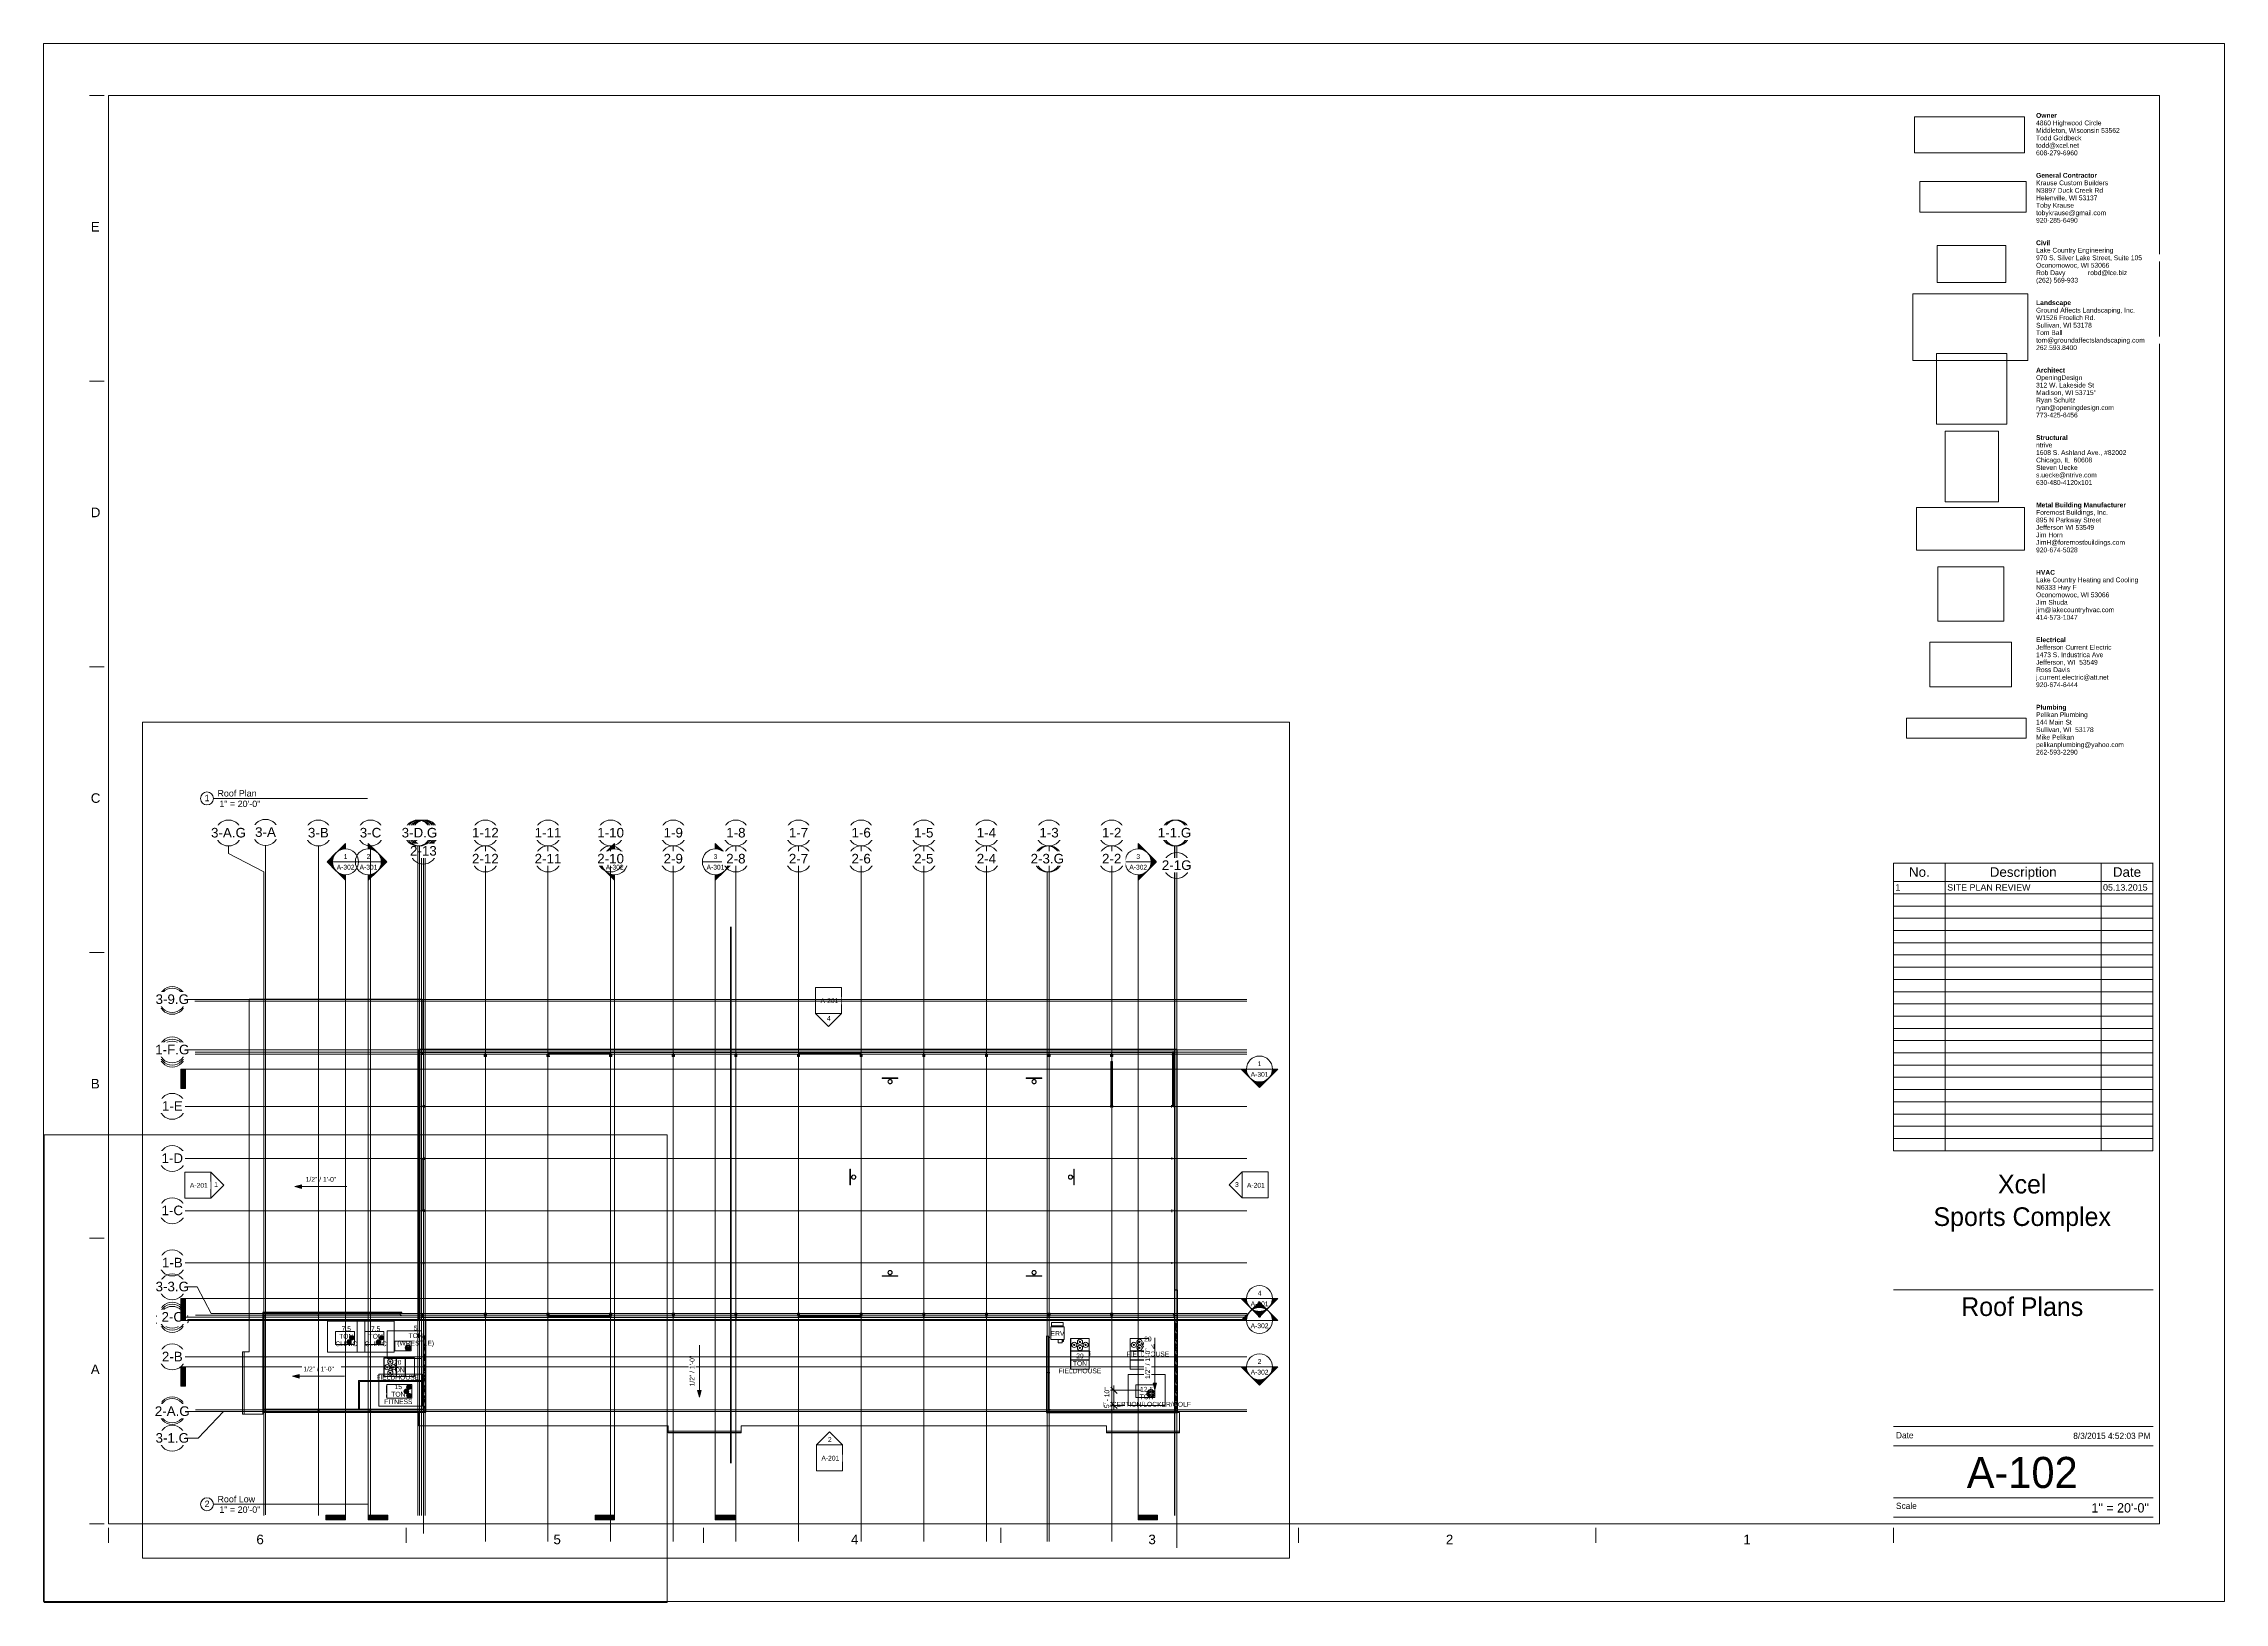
# Paper-space layout 'Layout1' of a CAD drawing. Header units: inches. Extents: x 0 to 42, y 0 to 30.
# The model-space entities are those that its viewports show. They can reach past a viewport. Long polylines and large blocks are cut down to what shows.
import ezdxf

# ---------------------------------------------------------------- set-up
doc = ezdxf.new("R2010")
doc.units = ezdxf.units.IN
doc.header["$MEASUREMENT"] = 0
for name, pattern in [('Dash', [0.25, 0.125, -0.125]), ('Grid Line 1_2_', [0.875, 0.5, -0.125, 0.125, -0.125]), ('Hidden 1_8_', [0.1875, 0.125, -0.0625])]:
    doc.linetypes.add(name, pattern=pattern)
for name, color, linetype, lineweight in [('A-ANNO-DIMS', 211, 'Continuous', 9), ('A-ANNO-DIMS-240', 211, 'Continuous', 9), ('A-ANNO-MATC', 214, 'Dash', 140), ('A-DETL', 90, 'Continuous', 9), ('A-DETL-THIN', 151, 'Continuous', 9), ('A-GLAZ-CWMG', 51, 'Continuous', 9), ('A-ROOF', 132, 'Continuous', 9), ('A-ROOF-OTLN', 132, 'Continuous', 9), ('A-WALL', 113, 'Continuous', 9), ('A-WALL-PATT', 111, 'Continuous', 25), ('G-ANNO-DIMS', 111, 'Continuous', 9), ('G-ANNO-SCHD', 231, 'Continuous', 9), ('G-ANNO-SYMB', 111, 'Continuous', 9), ('G-ANNO-TTLB', 6, 'Continuous', 9), ('G-ANNO-TTLB-MEDM', 33, 'Continuous', 20), ('G-ANNO-TTLB-THIN', 151, 'Continuous', 9), ('I-WALL', 2, 'Continuous', 9), ('L-SITE-WALL', 31, 'Continuous', 9), ('M-EQPM', 50, 'Continuous', 9), ('M-EQPM-IDEN', 50, 'Continuous', 9), ('Q-SPCQ', 91, 'Continuous', 9), ('Q-SPCQ-HDLN', 91, 'Dash', 9), ('S-BEAM', 12, 'Continuous', 9), ('S-COLS', 52, 'Continuous', 9), ('S-GRID', 1, 'Continuous', 9), ('S-GRID-IDEN', 1, 'Continuous', 9)]:
    doc.layers.add(name, color=color, linetype=linetype, lineweight=lineweight)
doc.layers.add('G-ANNO-NPLT', color=191, linetype='Continuous', plot=False)
doc.styles.add('Arial', font='arial.ttf', dxfattribs={"height": 44.258982})
doc.styles.add('Arial_1', font='arial.ttf', dxfattribs={"height": 22.129491})
doc.styles.add('Arial_2', font='arial.ttf', dxfattribs={"height": 0.092206})
doc.styles.add('Arial_3', font='arial.ttf', dxfattribs={"height": 0.184412})
doc.styles.add('Arial_4', font='arial.ttf', dxfattribs={"height": 0.122942})
doc.styles.add('Century Gothic', font='GOTHIC.TTF', dxfattribs={"height": 0.119759})
doc.styles.add('Century Gothic_1', font='GOTHIC.TTF', dxfattribs={"height": 0.179639})
doc.styles.add('Century Gothic_2', font='GOTHIC.TTF', dxfattribs={"height": 0.598797})
doc.styles.add('Century Gothic_3', font='GOTHIC.TTF', dxfattribs={"height": 0.359278})
doc.dimstyles.new('Linear_-_3_32__Arial', dxfattribs={"dimscale": 12, "dimtxt": 22.5, "dimasz": 2.5, "dimexe": 1.875, "dimexo": 1.25, "dimgap": 1.25, "dimtad": 1, "dimdec": 4, "dimrnd": 0.0625, "dimzin": 1, "dimdsep": 46, "dimlunit": 4, "dimtxsty": 'Arial_1', "dimblk1": 'OBLIQUE', "dimblk2": 'OBLIQUE', "dimsah": 1, "dimcen": 0.09, "dimdle": 1.875, "dimazin": 0, "dimtfac": 1, "dimtdec": 4, "dimtix": 1, "dimtmove": 0, "dimatfit": 3, "dimfxl": 1, "dimtvp": 1, "dimtfill": 1, "dimfrac": 2, "dimtolj": 1, "dimtzin": 0, "dimarcsym": 2})
picture_1 = doc.add_image_def('image1.png', size_in_pixel=(1125, 1483))
picture_2 = doc.add_image_def('image2.jpg', size_in_pixel=(477, 79))
picture_3 = doc.add_image_def('image3.png', size_in_pixel=(259, 141))
picture_4 = doc.add_image_def('image4.jpg', size_in_pixel=(150, 124))
picture_5 = doc.add_image_def('image5.jpg', size_in_pixel=(309, 122))
picture_6 = doc.add_image_def('image6.jpg', size_in_pixel=(95, 51))
picture_7 = doc.add_image_def('image7.png', size_in_pixel=(388, 225))
picture_8 = doc.add_image_def('image8.jpg', size_in_pixel=(232, 76))
picture_9 = doc.add_image_def('image9.jpg', size_in_pixel=(900, 259))
picture_10 = doc.add_image_def('image10.jpg', size_in_pixel=(939, 939))
pattern_1 = [(45, (5832.94, 0), (-23.758788, 23.758788), []), (45, (5832.94, 36), (-23.758788, 23.758788), [])]
pattern_2 = [(161.57, (5834.139, 1.2), (-9.60067494, -0.00082924), [0, -68.304, 7.584, 0]), (18.43, (5831.739, 1.2), (-9.60067494, 0.00082924), [0, -68.304, 7.584, 0]), (108.43, (5834.139, 1.2), (4.79826437, -24.00210197), [22.764, -53.124]), (71.57, (5831.739, 1.2), (4.79826437, 24.00210197), [22.764, -53.124])]
pattern_3 = [(0, (5832.94, 0), (0, 30), []), (90, (5832.94, 0), (-30, 2e-15), [])]
pattern_4 = [(225, (31524.33, -22360.053), (23.758788, -23.758788), []), (225, (31524.33, -22396.053), (23.758788, -23.758788), [])]
pattern_5 = [(225, (31234.83, -22360.053), (23.758788, -23.758788), []), (225, (31234.83, -22396.053), (23.758788, -23.758788), [])]
pattern_6 = [(225, (30945.33, -22360.053), (23.758788, -23.758788), []), (225, (30945.33, -22396.053), (23.758788, -23.758788), [])]
pattern_7 = [(225, (30655.83, -22360.053), (23.758788, -23.758788), []), (225, (30655.83, -22396.053), (23.758788, -23.758788), [])]
pattern_8 = [(225, (30366.33, -22360.053), (23.758788, -23.758788), []), (225, (30366.33, -22396.053), (23.758788, -23.758788), [])]
pattern_9 = [(225, (30076.83, -22360.053), (23.758788, -23.758788), []), (225, (30076.83, -22396.053), (23.758788, -23.758788), [])]
pattern_10 = [(225, (29787.33, -22360.053), (23.758788, -23.758788), []), (225, (29787.33, -22396.053), (23.758788, -23.758788), [])]
pattern_11 = [(225, (29497.83, -22360.053), (23.758788, -23.758788), []), (225, (29497.83, -22396.053), (23.758788, -23.758788), [])]
pattern_12 = [(225, (29208.33, -22360.053), (23.758788, -23.758788), []), (225, (29208.33, -22396.053), (23.758788, -23.758788), [])]
pattern_13 = [(225, (28918.83, -22360.053), (23.758788, -23.758788), []), (225, (28918.83, -22396.053), (23.758788, -23.758788), [])]
pattern_14 = [(225, (31813.83, -22360.053), (23.758788, -23.758788), []), (225, (31813.83, -22396.053), (23.758788, -23.758788), [])]

# ---------------------------------------------------------------- blocks, each defined once
blk = doc.blocks.new('XCEL - E1 30 x 42 Horizontal - E1 30x42 Horizontal-11829-Roof Plans')
at = {"layer": 'G-ANNO-TTLB-MEDM'}
for p, q in [((1.159, 29.014), (0.872, 29.014)), ((1.24, 29.014), (1.24, 1.514)), ((40.74, 29.014), (1.24, 29.014)), ((40.74, 29.014), (40.74, 1.514)), ((1.159, 23.514), (0.872, 23.514)), ((1.159, 18.014), (0.872, 18.014)), ((40.615, 14.233), (35.615, 14.233)), ((1.159, 12.514), (0.872, 12.514)), ((1.159, 7.014), (0.872, 7.014)), ((35.615, 6.02), (40.615, 6.02)), ((1.159, 1.514), (0.872, 1.514)), ((1.24, 1.514), (40.74, 1.514)), ((1.24, 1.433), (1.24, 1.146)), ((6.969, 1.433), (6.969, 1.146)), ((12.698, 1.433), (12.698, 1.146)), ((18.427, 1.433), (18.427, 1.146)), ((24.156, 1.433), (24.156, 1.146)), ((29.885, 1.433), (29.885, 1.146)), ((40.615, 1.639), (35.615, 1.639)), ((35.615, 1.433), (35.615, 1.146))]:
    blk.add_line(p, q, dxfattribs=at)
at = {"layer": 'G-ANNO-TTLB-THIN'}
for p, q in [((-0.01, 30.014), (41.99, 30.014)), ((-0.01, 0.014), (-0.01, 30.014)), ((41.99, 0.014), (41.99, 30.014)), ((35.615, 3.389), (40.615, 3.389)), ((35.615, 3.014), (40.615, 3.014)), ((35.615, 2.014), (40.615, 2.014)), ((-0.01, 0.014), (41.99, 0.014))]:
    blk.add_line(p, q, dxfattribs=at)
at = {"layer": 'G-ANNO-TTLB', "char_height": 0.09221, "attachment_point": 1, "line_spacing_factor": 0.938532, "style": 'Arial_2', "bg_fill": 3, "box_fill_scale": 1.25, "bg_fill_color": 0, "bg_fill_transparency": 0}
for s, insert, width in [('\\fArial|b1|i0|c0|p34|;Civil', (38.363, 26.225), 0.28768), ('\\fArial|b1|i0|c0|p34|;Structural', (38.363, 22.475), 0.64856), ('\\fArial|b1|i0|c0|p34|;HVAC', (38.363, 19.879), 0.41876), ('\\fArial|b1|i0|c0|p34|;Electrical', (38.363, 18.581), 0.61622)]:
    blk.add_mtext(s, dxfattribs=dict(at, insert=insert, width=width))
at = {"layer": 'G-ANNO-TTLB'}
image = blk.add_image(picture_8, insert=(36.024, 27.911), size_in_units=(2.118, 0.694), dxfattribs=at)
image.dxf.flags = 7
image = blk.add_image(picture_9, insert=(36.126, 26.77), size_in_units=(2.048, 0.589), dxfattribs=at)
image.dxf.flags = 7
image = blk.add_image(picture_6, insert=(36.46, 25.417), size_in_units=(1.319, 0.708), dxfattribs=at)
image.dxf.flags = 7
image = blk.add_image(picture_7, insert=(35.988, 23.91), size_in_units=(2.218, 1.286), dxfattribs=at)
image.dxf.flags = 7
image = blk.add_image(picture_10, insert=(36.444, 22.689), size_in_units=(1.358, 1.358), dxfattribs=at)
image.dxf.flags = 7
image = blk.add_image(picture_1, insert=(36.612, 21.192), size_in_units=(1.03, 1.357), dxfattribs=at)
image.dxf.flags = 7
image = blk.add_image(picture_5, insert=(36.062, 20.262), size_in_units=(2.078, 0.821), dxfattribs=at)
image.dxf.flags = 7
image = blk.add_image(picture_4, insert=(36.474, 18.891), size_in_units=(1.268, 1.049), dxfattribs=at)
image.dxf.flags = 7
image = blk.add_image(picture_3, insert=(36.315, 17.631), size_in_units=(1.574, 0.857), dxfattribs=at)
image.dxf.flags = 7
image = blk.add_image(picture_2, insert=(35.866, 16.643), size_in_units=(2.303, 0.381), dxfattribs=at)
image.dxf.flags = 7
at = {"layer": 'G-ANNO-TTLB', "attachment_point": 1, "bg_fill": 3, "box_fill_scale": 1.25, "bg_fill_color": 0, "bg_fill_transparency": 0}
for s, insert, char_height, width, line_spacing_factor, style in [('\\fArial|b1|i0|c0|p34|;Owner', (38.363, 28.677), 0.09221, 0.44259, 0.938532, 'Arial_2'), ('\\fArial|b1|i0|c0|p34|;General Contractor', (38.363, 27.523), 0.09221, 1.28521, 0.938532, 'Arial_2'), ('E', (0.898, 26.579), 0.184, 0.20475, 0.938532, 'Arial_3'), ('Lake Country Engineering', (38.363, 26.081), 0.09221, 1.74142, 0.938532, 'Arial_2'), ('\\fArial|b1|i0|c0|p34|;Landscape', (38.363, 25.071), 0.09221, 0.73708, 0.938532, 'Arial_2'), ('\\fArial|b1|i0|c0|p34|;Architect', (38.363, 23.773), 0.09221, 0.59069, 0.938532, 'Arial_2'), ('ntrive', (38.363, 22.331), 0.0922, 0.37109, 0.938532, 'Arial_2'), ('D', (0.898, 21.079), 0.184, 0.2205, 0.938532, 'Arial_3'), ('\\fArial|b1|i0|c0|p34|;Metal Building Manufacturer', (38.363, 21.177), 0.09221, 1.8793, 0.938532, 'Arial_2'), ('Lake Country Heating and Cooling', (38.363, 19.734), 0.09221, 2.30317, 0.938532, 'Arial_2'), ('Jefferson Current Electric', (38.363, 18.436), 0.09221, 1.71418, 0.938532, 'Arial_2'), ('\\fArial|b1|i0|c0|p34|;Plumbing', (38.363, 17.283), 0.09221, 0.62814, 0.938532, 'Arial_2'), ('C', (0.898, 15.579), 0.184, 0.2205, 0.938532, 'Arial_3'), ('B', (0.898, 10.079), 0.184, 0.20475, 0.938532, 'Arial_3'), ('A', (0.898, 4.579), 0.184, 0.20475, 0.938532, 'Arial_3'), ('Date', (35.665, 3.278), 0.1198, 0.4725, 0.984117, 'Century Gothic'), ('Scale', (35.665, 1.919), 0.1198, 0.5265, 0.984117, 'Century Gothic'), ('6', (4.088, 1.304), 0.184, 0.171, 0.938532, 'Arial_3'), ('5', (9.809, 1.304), 0.184, 0.171, 0.938532, 'Arial_3'), ('4', (15.538, 1.304), 0.184, 0.171, 0.938532, 'Arial_3'), ('3', (21.267, 1.304), 0.184, 0.171, 0.938532, 'Arial_3'), ('2', (26.996, 1.304), 0.184, 0.171, 0.938532, 'Arial_3'), ('1', (32.725, 1.304), 0.184, 0.171, 0.938532, 'Arial_3')]:
    blk.add_mtext(s, dxfattribs=dict(at, insert=insert, char_height=char_height, width=width, line_spacing_factor=line_spacing_factor, style=style))
at = {"layer": 'G-ANNO-TTLB', "char_height": 0.09221, "attachment_point": 1, "line_spacing_factor": 0.938532, "style": 'Arial_2', "bg_fill": 3, "box_fill_scale": 1.25, "bg_fill_color": 0, "bg_fill_transparency": 0}
for s, insert, width in [('4860 Highwood Circle', (38.363, 28.533), 1.47416), ('Krause Custom Builders', (38.363, 27.379), 1.63077), ('970 S. Silver Lake Street, Suite 105', (38.363, 25.936), 2.39509), ('Ground Affects Landscaping, Inc.', (38.363, 24.927), 2.24019), ('OpeningDesign', (38.363, 23.629), 1.03838), ('1608 S. Ashland Ave., #82002', (38.363, 22.186), 2.03762), ('Foremost Buildings, Inc.', (38.363, 21.033), 1.62396), ('N6333 Hwy F', (38.363, 19.59), 0.90901), ('1473 S. Industrica Ave', (38.363, 18.292), 1.52183), ('Pelikan Plumbing', (38.363, 17.138), 1.16605)]:
    blk.add_mtext(s, dxfattribs=dict(at, insert=insert, width=width))
for s, insert, width in [('Middleton, Wisconsin 53562', (38.363, 28.388), 1.89633), ('N3897 Duck Creek Rd', (38.363, 27.234), 1.51161), ('Oconomowoc, WI 53066', (38.363, 25.792), 1.65971), ('W1526 Froelich Rd.', (38.363, 24.783), 1.34309), ('312 W. Lakeside St', (38.363, 23.484), 1.31926), ('Chicago, IL  60608', (38.363, 22.042), 1.26649), ('895 N Parkway Street', (38.363, 20.888), 1.46565), ('Oconomowoc, WI 53066', (38.363, 19.446), 1.65971), ('Jefferson, WI  53549', (38.363, 18.148), 1.40778), ('144 Main St', (38.363, 16.994), 0.80347)]:
    blk.add_mtext(s, dxfattribs=dict(at, insert=insert, width=width))
at = {"layer": 'G-ANNO-TTLB', "attachment_point": 1, "line_spacing_factor": 0.938532, "style": 'Arial_2', "bg_fill": 3, "box_fill_scale": 1.25, "bg_fill_color": 0, "bg_fill_transparency": 0}
for s, insert, char_height, width in [('Todd Goldbeck', (38.363, 28.244), 0.09221, 1.02306), ('Helenville, WI 53137', (38.363, 27.09), 0.09221, 1.39416), ('Rob Davy', (38.363, 25.648), 0.0922, 0.66048), ('robd@lce.biz', (39.363, 25.648), 0.09221, 0.88178), ('Sullivan, WI 53178', (38.363, 24.638), 0.09221, 1.26819), ('Madison, WI 53715"', (38.363, 23.34), 0.09221, 1.36181), ('Steven Uecke', (38.363, 21.898), 0.09221, 0.94135), ('Jefferson WI 53549', (38.363, 20.744), 0.09221, 1.32266), ('Jim Shuda', (38.363, 19.302), 0.0922, 0.71325), ('Ross Davis', (38.363, 18.004), 0.0922, 0.76772), ('Sullivan, WI  53178', (38.363, 16.85), 0.09221, 1.31075)]:
    blk.add_mtext(s, dxfattribs=dict(at, insert=insert, char_height=char_height, width=width))
for s, insert, char_height, width in [('todd@xcel.net', (38.363, 28.1), 0.09221, 0.96859), ('Toby Krause', (38.363, 26.946), 0.09221, 0.85284), ('(262) 569-933', (38.363, 25.504), 0.09221, 0.94646), ('Tom Ball', (38.363, 24.494), 0.0922, 0.59579), ('Ryan Schultz', (38.363, 23.196), 0.09221, 0.88518), ('s.uecke@ntrive.com', (38.363, 21.754), 0.09221, 1.37543), ('Jim Horn', (38.363, 20.6), 0.0922, 0.60601), ('jim@lakecountryhvac.com', (38.363, 19.158), 0.09221, 1.76695), ('j.current.electric@att.net', (38.363, 17.859), 0.09221, 1.64609), ('Mike Pelikan', (38.363, 16.706), 0.09221, 0.85624)]:
    blk.add_mtext(s, dxfattribs=dict(at, insert=insert, char_height=char_height, width=width))
at = {"layer": 'G-ANNO-TTLB', "char_height": 0.09221, "attachment_point": 1, "line_spacing_factor": 0.938532, "style": 'Arial_2', "bg_fill": 3, "box_fill_scale": 1.25, "bg_fill_color": 0, "bg_fill_transparency": 0}
for s, insert, width in [('608-279-6960', (38.363, 27.956), 0.93625), ('tobykrause@gmail.com', (38.363, 26.802), 1.57971), ('tom@groundaffectslandscaping.com', (38.363, 24.35), 2.45808), ('ryan@openingdesign.com', (38.363, 23.052), 1.75163), ('630-480-4120x101', (38.363, 21.609), 1.26308), ('JimH@foremostbuildings.com', (38.363, 20.456), 2.01378), ('414-573-1047', (38.363, 19.013), 0.93625), ('920-674-6444', (38.363, 17.715), 0.93625), ('pelikanplumbing@yahoo.com', (38.363, 16.561), 1.97804)]:
    blk.add_mtext(s, dxfattribs=dict(at, insert=insert, width=width))
for s, insert, width in [('920-285-6490', (38.363, 26.658), 0.93625), ('262.593.8400', (38.363, 24.206), 0.91923), ('773-425-6456', (38.363, 22.908), 0.93625), ('920-674-5028', (38.363, 20.311), 0.93625), ('262-593-2290', (38.363, 16.417), 0.93625)]:
    blk.add_mtext(s, dxfattribs=dict(at, insert=insert, width=width))
blk = doc.blocks.new('Viewport - View Title-1830-Roof Plans')
at = {"layer": 'G-ANNO-TTLB'}
for start, end in [(0, 180), (180, 360)]:
    blk.add_arc((-0.125, 0), 0.125, start, end, dxfattribs=at)
blk = doc.blocks.new('Basketball_Backstop-Performance_Sports_Systems-3103-Ceiling_Hung - 27_-0_ to 27_-11 7_8_-652462-Roof Low')
at = {"layer": 'Q-SPCQ-HDLN'}
for p, q in [((-36, 0), (-36, 2.25)), ((-36, 2.25), (36, 2.25)), ((36, 2.25), (36, 0)), ((36, 0), (-36, 0)), ((-3.5, 0), (-3.5, -6.159)), ((3.5, 0), (3.5, -6.159))]:
    blk.add_line(p, q, dxfattribs=at)
for radius in [9.625, 9]:
    blk.add_circle((0, -15.125), radius, dxfattribs=at)
blk = doc.blocks.new('AHU-Rooftop-Carrier 48TC 15-28 ton - TC025-1347267-Roof Low')
at = {"layer": 'M-EQPM'}
for p, q in [((-67.5, 43.187), (-70.75, 43.187)), ((-70.75, 43.187), (-70.75, -43.188)), ((-44.125, 43.344), (-67.5, 43.344)), ((-67.5, 43.344), (-67.5, 42.719)), ((-44.125, 42.719), (-44.125, 43.344)), ((-20, 43.187), (-44.125, 43.187)), ((9.75, 43.344), (-20, 43.344)), ((-20, 43.344), (-20, 42.719)), ((9.75, 42.719), (9.75, 43.344)), ((70.75, 43.187), (9.75, 43.187)), ((70.75, -43.188), (70.75, 43.187)), ((70.031, 42.719), (-70.031, 42.719)), ((-67.5, 42.719), (-44.125, 42.719)), ((-29.078, 42.719), (-29.078, -42.719)), ((-28.078, 42.719), (-28.078, -42.719)), ((-20, 42.719), (9.75, 42.719)), ((12.594, 42.719), (12.594, -42.719)), ((14.094, 42.719), (14.094, -42.719)), ((-70.281, 42.469), (-70.281, -42.469)), ((70.281, -42.469), (70.281, 42.469)), ((-70.031, -42.719), (70.031, -42.719)), ((2.508, -42.719), (-7.492, -42.719)), ((-7.492, -42.719), (-7.492, -46.344)), ((2.508, -46.344), (2.508, -42.719)), ((11.594, -42.719), (8.094, -42.719)), ((8.094, -42.719), (8.094, -46.344)), ((11.594, -46.344), (11.594, -42.719)), ((-70.75, -43.188), (-7.492, -43.188)), ((2.508, -43.188), (8.094, -43.188)), ((11.594, -43.188), (70.75, -43.188)), ((-7.492, -46.344), (2.508, -46.344)), ((8.094, -46.344), (11.594, -46.344))]:
    blk.add_line(p, q, dxfattribs=at)
for centre, radius in [((41.281, 26.188), 12), ((41.281, 26.188), 3), ((27.594, 0), 12), ((54.969, 0), 12), ((27.594, 0), 3), ((54.969, 0), 3), ((41.281, -26.187), 12), ((41.281, -26.187), 3)]:
    blk.add_circle(centre, radius, dxfattribs=at)
for centre, start, end in [((-70.031, 42.469), 90, 180), ((70.031, 42.469), 0, 90), ((-70.031, -42.469), 180, 270), ((70.031, -42.469), 270, 0)]:
    blk.add_arc(centre, 0.25, start, end, dxfattribs=at)
blk = doc.blocks.new('Basketball_Backstop-Performance_Sports_Systems-3103-Ceiling_Hung - 27_-0_ to 27_-11 7_8_-706978-Roof Low')
at = {"layer": 'Q-SPCQ-HDLN'}
for p, q in [((-3.5, 0), (-3.5, 6.159)), ((3.5, 0), (3.5, 6.159)), ((36, 0), (-36, 0)), ((-36, 0), (-36, -2.25)), ((36, -2.25), (36, 0)), ((-36, -2.25), (36, -2.25))]:
    blk.add_line(p, q, dxfattribs=at)
for radius in [9.625, 9]:
    blk.add_circle((0, 15.125), radius, dxfattribs=at)
blk = doc.blocks.new('Rectangular Mullion - Profile_Polycarbonate_Upper and left-1189832-Roof Low')
at = {"layer": 'A-GLAZ-CWMG', "lineweight": 13}
for p, q in [((-3.622, 1.141125), (0, 1.141125)), ((-3.622, 0.787125), (-3.622, 1.141125)), ((0, 1.141125), (0, -0.984875)), ((-3.372, 0.787125), (-3.622, 0.787125)), ((-0.0625, 1.078625), (-3.5595, 1.078625)), ((-3.5595, 1.078625), (-3.5595, 0.849625)), ((-3.5595, 0.849625), (-3.372, 0.849625)), ((-3.372, 0.849625), (-3.372, 0.787125)), ((-0.0625, -0.922375), (-0.0625, 1.078625)), ((-2.834, -0.984875), (-2.834, -0.859875)), ((-2.834, -0.859875), (-2.7715, -0.859875)), ((0, -0.984875), (-2.834, -0.984875)), ((-2.7715, -0.859875), (-2.7715, -0.922375)), ((-2.7715, -0.922375), (-0.0625, -0.922375))]:
    blk.add_line(p, q, dxfattribs=at)
blk = doc.blocks.new('Girt_C - 8_D-1253560-Roof Low')
at = {"layer": 'S-BEAM'}
for p, q in [((22691.6, -22340.365), (22691.6, -22347.99)), ((22691.601, -22340.287), (22691.743, -22340.287)), ((22691.604, -22347.99), (22691.604, -22340.365)), ((22691.607, -22340.287), (22691.743, -22340.287)), ((22691.743, -22340.287), (22691.762, -22340.824)), ((22691.766, -22340.753), (22691.746, -22340.178)), ((22691.762, -22340.824), (22691.6, -22340.824)), ((22691.762, -22347.533), (22691.6, -22347.533)), ((22691.762, -22347.533), (22691.743, -22348.068)), ((22691.746, -22348.178), (22691.766, -22347.603)), ((22314.491, -22348.178), (22554.54, -22348.178)), ((22555.741, -22348.178), (22691.608, -22348.178)), ((22691.743, -22348.068), (22691.601, -22348.068)), ((22691.743, -22348.068), (22691.608, -22348.068)), ((22691.608, -22348.178), (22691.746, -22348.178))]:
    blk.add_line(p, q, dxfattribs=at)
for centre, major_axis, start_param, end_param in [((22691.608, -22340.365), (0, 0.188), 0, 1.570796), ((22691.608, -22340.365), (0, 0.0782), 0.053099, 1.570796), ((22691.608, -22347.99), (0, 0.188), 1.570796, 3.141593), ((22691.608, -22347.99), (0, 0.0782), 1.570796, 3.104544)]:
    blk.add_ellipse(centre, major_axis=major_axis, ratio=0.041631, start_param=start_param, end_param=end_param, dxfattribs=at)
blk = doc.blocks.new('Carrier_48TC_Standard_Efficiency_Gas_Heat_Electric_Cooling_Packaged_Rooftop_Unit_3_to_15_nominal_tons - 15 ton 48TC__16-873539-Roof Low')
at = {"layer": 'M-EQPM'}
for p, q in [((-105.937, -79.688), (-105.937, 67.687)), ((-105.937, 67.687), (93.938, 67.687)), ((93.938, 67.687), (93.938, -79.688)), ((57.937, 31.687), (-57.937, 31.687)), ((-57.937, 31.687), (-57.937, -31.688)), ((57.937, -31.688), (57.937, 31.687)), ((58.062, 27.312), (57.937, 27.312)), ((58.062, 27.312), (58.062, 15.437)), ((57.937, 15.437), (58.062, 15.437)), ((58.062, 10.336), (57.937, 10.336)), ((58.062, 9.289), (58.062, 10.336)), ((58.062, 10.336), (58.062, 9.289)), ((57.937, 9.289), (58.062, 9.289)), ((58.062, 6.687), (57.937, 6.687)), ((58.062, 6.687), (58.062, -25.063)), ((57.937, -25.063), (58.062, -25.063)), ((-57.937, -31.688), (57.937, -31.688)), ((93.938, -79.688), (-105.937, -79.688))]:
    blk.add_line(p, q, dxfattribs=at)
for centre, radius in [((-44.937, 19.687), 11), ((-44.937, 19.687), 8.25), ((-44.937, 19.687), 5.5), ((-44.937, 19.687), 2.75), ((-32.937, 0), 11), ((-32.937, 0), 8.25), ((-32.937, 0), 5.5), ((-32.937, 0), 2.75), ((-44.937, -19.688), 11), ((-44.937, -19.688), 8.25), ((-44.937, -19.688), 5.5), ((-44.937, -19.688), 2.75)]:
    blk.add_circle(centre, radius, dxfattribs=at)
blk = doc.blocks.new('Carrier_48TC_Standard_Efficiency_Gas_Heat_Electric_Cooling_Packaged_Rooftop_Unit_3_to_15_nominal_tons - 7_5 ton 48TC__08-873531-Roof Low')
at = {"layer": 'M-EQPM'}
for p, q in [((-92.062, -77.75), (-92.062, 65.75)), ((-92.062, 65.75), (80.063, 65.75)), ((80.063, 65.75), (80.063, -77.75)), ((44.062, 29.75), (-44.062, 29.75)), ((-44.062, 29.75), (-44.062, -29.75)), ((44.062, -29.75), (44.062, 29.75)), ((44.187, 24.75), (44.062, 24.75)), ((44.187, 24.75), (44.187, 12.125)), ((44.062, 12.125), (44.187, 12.125)), ((44.187, 8.148), (44.062, 8.148)), ((44.187, 7.102), (44.187, 8.148)), ((44.187, 8.148), (44.187, 7.102)), ((44.062, 7.102), (44.187, 7.102)), ((44.187, 4.875), (44.062, 4.875)), ((44.187, 4.875), (44.187, -23.5)), ((44.062, -23.5), (44.187, -23.5)), ((-44.062, -29.75), (44.062, -29.75)), ((80.063, -77.75), (-92.062, -77.75))]:
    blk.add_line(p, q, dxfattribs=at)
for centre, radius in [((-19.062, 18.75), 10), ((-19.062, 18.75), 7.5), ((-19.062, 18.75), 5), ((-19.062, 18.75), 2.5), ((-32.062, 0), 10), ((-32.062, 0), 7.5), ((-32.062, 0), 5), ((-32.062, 0), 2.5)]:
    blk.add_circle(centre, radius, dxfattribs=at)
blk = doc.blocks.new('Carrier_48TC_Standard_Efficiency_Gas_Heat_Electric_Cooling_Packaged_Rooftop_Unit_3_to_15_nominal_tons - 6 ton 48TC__07-1350223-Roof Low')
at = {"layer": 'M-EQPM'}
for p, q in [((-85.187, -70), (-85.187, 58)), ((-85.187, 58), (73.188, 58)), ((73.188, 58), (73.188, -70)), ((37.187, 22), (-37.187, 22)), ((-37.187, 22), (-37.187, -22)), ((37.187, -22), (37.187, 22)), ((37.312, 19.75), (37.187, 19.75)), ((37.312, 19.75), (37.312, 9.25)), ((37.187, 9.25), (37.312, 9.25)), ((37.312, 5.273), (37.187, 5.273)), ((37.312, 4.227), (37.312, 5.273)), ((37.312, 5.273), (37.312, 4.227)), ((37.187, 4.227), (37.312, 4.227)), ((37.312, 1.375), (37.187, 1.375)), ((37.312, 1.375), (37.312, -15.375)), ((37.187, -15.375), (37.312, -15.375)), ((-37.187, -22), (37.187, -22)), ((73.188, -70), (-85.187, -70))]:
    blk.add_line(p, q, dxfattribs=at)
for radius in [13, 9.75, 6.5, 3.25]:
    blk.add_circle((-23.187, 8), radius, dxfattribs=at)
blk = doc.blocks.new('Carrier_48TC_Standard_Efficiency_Gas_Heat_Electric_Cooling_Packaged_Rooftop_Unit_3_to_15_nominal_tons - 12_5 ton 48TC__14-1350227-Roof Low')
at = {"layer": 'M-EQPM'}
for p, q in [((-92.062, -77.75), (-92.062, 65.75)), ((-92.062, 65.75), (80.063, 65.75)), ((80.063, 65.75), (80.063, -77.75)), ((44.062, 29.75), (-44.062, 29.75)), ((-44.062, 29.75), (-44.062, -29.75)), ((44.062, -29.75), (44.062, 29.75)), ((44.187, 24.75), (44.062, 24.75)), ((44.187, 24.75), (44.187, 12.125)), ((44.062, 12.125), (44.187, 12.125)), ((44.187, 8.148), (44.062, 8.148)), ((44.187, 7.102), (44.187, 8.148)), ((44.187, 8.148), (44.187, 7.102)), ((44.062, 7.102), (44.187, 7.102)), ((44.187, 4.875), (44.062, 4.875)), ((44.187, 4.875), (44.187, -23.5)), ((44.062, -23.5), (44.187, -23.5)), ((-44.062, -29.75), (44.062, -29.75)), ((80.063, -77.75), (-92.062, -77.75))]:
    blk.add_line(p, q, dxfattribs=at)
for radius in [18, 13.5, 9, 4.5]:
    blk.add_circle((-25.062, 10.75), radius, dxfattribs=at)
blk = doc.blocks.new('he3xrtf - 115 V Single Phase-880047-Roof Low')
at = {"layer": 'M-EQPM', "lineweight": 15}
for p, q in [((28.625, 31.187), (-28.625, 31.187)), ((-28.625, 31.187), (-28.625, -31.188)), ((28.625, -31.188), (28.625, 31.187)), ((28.625, 27), (33.75, 27)), ((28.625, -27), (28.625, 27)), ((33.75, 27), (48.5, 27)), ((33.75, 27), (33.75, -27)), ((48.5, 27), (48.5, -27)), ((-45.375, -4), (-28.625, -4)), ((-45.375, -4), (-45.375, -22)), ((-28.625, -4), (-28.625, -22)), ((-28.625, -22), (-45.375, -22)), ((-38.75, -27.81), (-38.75, -23.81)), ((-28.625, -23.81), (-38.75, -23.81)), ((33.75, -27), (28.625, -27)), ((48.5, -27), (33.75, -27)), ((-38.75, -27.81), (-28.625, -27.81)), ((-28.625, -31.188), (28.625, -31.188))]:
    blk.add_line(p, q, dxfattribs=at)
blk = doc.blocks.new('W-Wide Flange - W12X26-1193237-Roof Low')
at = {"layer": 'S-BEAM'}
for p, q in [((-103.695, -3.244), (-103.695, 3.244)), ((-103.695, 3.244), (103.695, 3.244)), ((103.695, 3.244), (103.695, -3.244)), ((-103.695, -3.244), (103.695, -3.244))]:
    blk.add_line(p, q, dxfattribs=at)
at = {"layer": 'S-BEAM', "linetype": 'Hidden 1_8_'}
for p, q in [((-103.695, 0.115), (103.695, 0.115)), ((-103.695, -0.115), (103.695, -0.115))]:
    blk.add_line(p, q, dxfattribs=at)
blk = doc.blocks.new('W-Wide Flange - W12X26-1279798-Roof Low')
at = {"layer": 'S-BEAM'}
for p, q in [((-131.248, -3.244), (-131.248, 3.244)), ((-131.248, 3.244), (118.625, 3.244)), ((118.625, 3.244), (118.625, -3.244)), ((-131.248, -3.244), (118.625, -3.244))]:
    blk.add_line(p, q, dxfattribs=at)
at = {"layer": 'S-BEAM', "linetype": 'Hidden 1_8_'}
for p, q in [((-131.248, 0.115), (118.625, 0.115)), ((-131.248, -0.115), (118.625, -0.115))]:
    blk.add_line(p, q, dxfattribs=at)
blk = doc.blocks.new('Rectangular Mullion - Exterior 2_ x 4_5_-1135297-Roof Low')
at = {"layer": 'A-GLAZ-CWMG'}
for p, q in [((22313.765, -22798.615), (22313.765, -22799.928)), ((22313.765, -22799.928), (22277.703, -22799.928))]:
    blk.add_line(p, q, dxfattribs=at)
blk = doc.blocks.new('Rectangular Mullion - Exterior 2_ x 4_5_-769201-Roof Low')
at = {"layer": 'A-GLAZ-CWMG'}
blk.add_line((22277.703, -22799.928), (22241.515, -22799.928), dxfattribs=at)
blk = doc.blocks.new('columns and girder2 - one-1334686-Roof Low')
at = {"layer": 'S-BEAM'}
h = blk.add_hatch(dxfattribs=at)
h.set_pattern_fill('FP_5', color=256, style=0, pattern_type=2)
h.set_pattern_definition(pattern_4)
h.paths.add_polyline_path([(-5, -1.25), (-5, -2), (5, -2), (5, -1.25), (0, -1.25)], flags=0)
h.paths.add_polyline_path([(-5, -17.034), (-5, -18.548), (5, -18.548), (5, -17.034)], flags=0)
h.paths.add_polyline_path([(5, -1204.891), (-5, -1204.891), (-5, -1206.402), (5, -1206.402)], flags=0)
h.paths.add_polyline_path([(5, -1224.25), (-5, -1224.25), (-5, -1225), (5, -1225)], flags=0)
h = blk.add_hatch(dxfattribs=at)
h.set_pattern_fill('FP_5', color=256, style=0, pattern_type=2)
h.set_pattern_definition(pattern_4)
h.paths.add_polyline_path([(0.625, -2), (-0.625, -2), (-0.625, -17.034), (0.625, -17.034)], flags=0)
h.paths.add_polyline_path([(0.625, -1206.402), (-0.625, -1206.402), (-0.625, -1224.25), (0.625, -1224.25)], flags=0)
at = {"layer": 'S-BEAM', "lineweight": 15}
for p, q in [((-5, -1.25), (-5, -2)), ((5, -2), (5, -1.25)), ((-5, -2), (5, -2)), ((0.625, -2), (-0.625, -2)), ((-0.625, -2), (-0.625, -17.034)), ((0.625, -17.034), (0.625, -2)), ((5, -17.034), (-5, -17.034)), ((-5, -17.034), (-5, -18.548)), ((-0.625, -17.034), (0.625, -17.034)), ((5, -18.548), (5, -17.034)), ((-5, -18.548), (5, -18.548)), ((5, -1204.891), (-5, -1204.891)), ((-5, -1204.891), (-5, -1206.402)), ((5, -1206.402), (5, -1204.891)), ((-5, -1206.402), (5, -1206.402)), ((0.625, -1206.402), (-0.625, -1206.402)), ((-0.625, -1206.402), (-0.625, -1224.25)), ((0.625, -1224.25), (0.625, -1206.402)), ((5, -1224.25), (-5, -1224.25)), ((-5, -1224.25), (-5, -1225)), ((-0.625, -1224.25), (0.625, -1224.25)), ((5, -1225), (5, -1224.25))]:
    blk.add_line(p, q, dxfattribs=at)
at = {"layer": 'S-BEAM'}
for p, q in [((-5, -17.034), (-5, -9.204)), ((-0.625, -9.204), (-5, -9.204)), ((5, -9.204), (0.625, -9.204)), ((5, -9.204), (5, -17.034)), ((-5, -1213.32), (-5, -1206.402)), ((5, -1206.402), (5, -1213.32)), ((-5, -1213.32), (-0.625, -1213.32)), ((0.625, -1213.32), (5, -1213.32))]:
    blk.add_line(p, q, dxfattribs=at)
blk = doc.blocks.new('columns and girder2 - one-V1-Roof Low')
at = {"layer": 'S-BEAM'}
h = blk.add_hatch(dxfattribs=at)
h.set_pattern_fill('FP_6', color=256, style=0, pattern_type=2)
h.set_pattern_definition(pattern_5)
h.paths.add_polyline_path([(0, -1.25), (-5, -1.25), (-5, -2), (5, -2), (5, -1.25)], flags=0)
h.paths.add_polyline_path([(5, -17.034), (-5, -17.034), (-5, -18.548), (5, -18.548)], flags=0)
h.paths.add_polyline_path([(5, -1204.891), (-5, -1204.891), (-5, -1206.402), (5, -1206.402)], flags=0)
h.paths.add_polyline_path([(-5, -1224.25), (-5, -1225), (5, -1225), (5, -1224.25)], flags=0)
h = blk.add_hatch(dxfattribs=at)
h.set_pattern_fill('FP_6', color=256, style=0, pattern_type=2)
h.set_pattern_definition(pattern_5)
h.paths.add_polyline_path([(0.625, -2), (-0.625, -2), (-0.625, -17.034), (0.625, -17.034)], flags=0)
h.paths.add_polyline_path([(-0.625, -1206.402), (-0.625, -1224.25), (0.625, -1224.25), (0.625, -1206.402)], flags=0)
at = {"layer": 'S-BEAM', "lineweight": 15}
for p, q in [((-5, -1.25), (-5, -2)), ((5, -2), (5, -1.25)), ((-5, -2), (5, -2)), ((0.625, -2), (-0.625, -2)), ((-0.625, -2), (-0.625, -17.034)), ((0.625, -17.034), (0.625, -2)), ((5, -17.034), (-5, -17.034)), ((-5, -17.034), (-5, -18.548)), ((-0.625, -17.034), (0.625, -17.034)), ((5, -18.548), (5, -17.034)), ((-5, -18.548), (5, -18.548)), ((5, -1204.891), (-5, -1204.891)), ((-5, -1204.891), (-5, -1206.402)), ((5, -1206.402), (5, -1204.891)), ((-5, -1206.402), (5, -1206.402)), ((0.625, -1206.402), (-0.625, -1206.402)), ((-0.625, -1206.402), (-0.625, -1224.25)), ((0.625, -1224.25), (0.625, -1206.402)), ((5, -1224.25), (-5, -1224.25)), ((-5, -1224.25), (-5, -1225)), ((-0.625, -1224.25), (0.625, -1224.25)), ((5, -1225), (5, -1224.25))]:
    blk.add_line(p, q, dxfattribs=at)
at = {"layer": 'S-BEAM'}
for p, q in [((-5, -17.034), (-5, -9.204)), ((-0.625, -9.204), (-5, -9.204)), ((5, -9.204), (0.625, -9.204)), ((5, -9.204), (5, -17.034)), ((-5, -1213.32), (-5, -1206.402)), ((5, -1206.402), (5, -1213.32)), ((-5, -1213.32), (-0.625, -1213.32)), ((0.625, -1213.32), (5, -1213.32))]:
    blk.add_line(p, q, dxfattribs=at)
blk = doc.blocks.new('columns and girder2 - one-V2-Roof Low')
at = {"layer": 'S-BEAM'}
h = blk.add_hatch(dxfattribs=at)
h.set_pattern_fill('FP_7', color=256, style=0, pattern_type=2)
h.set_pattern_definition(pattern_6)
h.paths.add_polyline_path([(0, -1.25), (-5, -1.25), (-5, -2), (5, -2), (5, -1.25)], flags=0)
h.paths.add_polyline_path([(5, -17.034), (-5, -17.034), (-5, -18.548), (5, -18.548)], flags=0)
h.paths.add_polyline_path([(-5, -1204.891), (-5, -1206.402), (5, -1206.402), (5, -1204.891)], flags=0)
h.paths.add_polyline_path([(-5, -1224.25), (-5, -1225), (5, -1225), (5, -1224.25)], flags=0)
h = blk.add_hatch(dxfattribs=at)
h.set_pattern_fill('FP_7', color=256, style=0, pattern_type=2)
h.set_pattern_definition(pattern_6)
h.paths.add_polyline_path([(0.625, -2), (-0.625, -2), (-0.625, -17.034), (0.625, -17.034)], flags=0)
h.paths.add_polyline_path([(-0.625, -1206.402), (-0.625, -1224.25), (0.625, -1224.25), (0.625, -1206.402)], flags=0)
at = {"layer": 'S-BEAM', "lineweight": 15}
for p, q in [((-5, -1.25), (-5, -2)), ((5, -2), (5, -1.25)), ((-5, -2), (5, -2)), ((0.625, -2), (-0.625, -2)), ((-0.625, -2), (-0.625, -17.034)), ((0.625, -17.034), (0.625, -2)), ((5, -17.034), (-5, -17.034)), ((-5, -17.034), (-5, -18.548)), ((-0.625, -17.034), (0.625, -17.034)), ((5, -18.548), (5, -17.034)), ((-5, -18.548), (5, -18.548)), ((5, -1204.891), (-5, -1204.891)), ((-5, -1204.891), (-5, -1206.402)), ((5, -1206.402), (5, -1204.891)), ((-5, -1206.402), (5, -1206.402)), ((0.625, -1206.402), (-0.625, -1206.402)), ((-0.625, -1206.402), (-0.625, -1224.25)), ((0.625, -1224.25), (0.625, -1206.402)), ((5, -1224.25), (-5, -1224.25)), ((-5, -1224.25), (-5, -1225)), ((-0.625, -1224.25), (0.625, -1224.25)), ((5, -1225), (5, -1224.25))]:
    blk.add_line(p, q, dxfattribs=at)
at = {"layer": 'S-BEAM'}
for p, q in [((-5, -17.034), (-5, -9.204)), ((-0.625, -9.204), (-5, -9.204)), ((5, -9.204), (0.625, -9.204)), ((5, -9.204), (5, -17.034)), ((-5, -1213.32), (-5, -1206.402)), ((5, -1206.402), (5, -1213.32)), ((-5, -1213.32), (-0.625, -1213.32)), ((0.625, -1213.32), (5, -1213.32))]:
    blk.add_line(p, q, dxfattribs=at)
blk = doc.blocks.new('columns and girder2 - one-V3-Roof Low')
at = {"layer": 'S-BEAM'}
h = blk.add_hatch(dxfattribs=at)
h.set_pattern_fill('FP_8', color=256, style=0, pattern_type=2)
h.set_pattern_definition(pattern_7)
h.paths.add_polyline_path([(5, -1.25), (-5, -1.25), (-5, -2), (5, -2)], flags=0)
h.paths.add_polyline_path([(5, -17.034), (-5, -17.034), (-5, -18.548), (5, -18.548)], flags=0)
h.paths.add_polyline_path([(-3.223, -1204.891), (-5, -1204.891), (-5, -1206.402), (5, -1206.402), (5, -1204.891)], flags=0)
h.paths.add_polyline_path([(-5, -1224.25), (-5, -1225), (5, -1225), (5, -1224.25)], flags=0)
h = blk.add_hatch(dxfattribs=at)
h.set_pattern_fill('FP_8', color=256, style=0, pattern_type=2)
h.set_pattern_definition(pattern_7)
h.paths.add_polyline_path([(0.625, -2), (-0.625, -2), (-0.625, -17.034), (0.625, -17.034), (0.625, -5.719), (0.214, -5.61), (0.16, -5.57), (-0.223, -5.6), (-0.287, -5.43), (-0.223, -4.838), (-0.16, -4.768), (0, -4.719), (0.625, -4.719), (0.625, -3.933)], flags=0)
h.paths.add_polyline_path([(0.625, -1206.402), (-0.625, -1206.402), (-0.625, -1224.25), (0.625, -1224.25), (0.557, -1216.222), (-0.114, -1216.154), (-0.291, -1216.057), (-0.344, -1215.54), (-0.276, -1215.35), (0.01, -1215.21), (0.625, -1215.21), (0.625, -1214.363)], flags=0)
at = {"layer": 'S-BEAM', "lineweight": 15}
for p, q in [((-5, -1.25), (-5, -2)), ((5, -2), (5, -1.25)), ((-5, -2), (5, -2)), ((0.625, -2), (-0.625, -2)), ((-0.625, -2), (-0.625, -17.034)), ((0.625, -4.719), (0.625, -2)), ((0.625, -17.034), (0.625, -5.719)), ((5, -17.034), (-5, -17.034)), ((-5, -17.034), (-5, -18.548)), ((-0.625, -17.034), (0.625, -17.034)), ((5, -18.548), (5, -17.034)), ((-5, -18.548), (5, -18.548)), ((5, -1204.891), (-5, -1204.891)), ((-5, -1204.891), (-5, -1206.402)), ((5, -1206.402), (5, -1204.891)), ((-5, -1206.402), (5, -1206.402)), ((0.625, -1206.402), (-0.625, -1206.402)), ((-0.625, -1206.402), (-0.625, -1224.25)), ((0.625, -1215.223), (0.625, -1206.402)), ((0.625, -1224.25), (0.625, -1216.223)), ((5, -1224.25), (-5, -1224.25)), ((-5, -1224.25), (-5, -1225)), ((-0.625, -1224.25), (0.625, -1224.25)), ((5, -1225), (5, -1224.25))]:
    blk.add_line(p, q, dxfattribs=at)
at = {"layer": 'S-BEAM'}
for p, q in [((-5, -17.034), (-5, -9.204)), ((-0.625, -9.204), (-5, -9.204)), ((5, -9.204), (0.625, -9.204)), ((5, -9.204), (5, -17.034)), ((-5, -1213.32), (-5, -1206.402)), ((5, -1206.402), (5, -1213.32)), ((-5, -1213.32), (-0.625, -1213.32)), ((0.625, -1213.32), (5, -1213.32))]:
    blk.add_line(p, q, dxfattribs=at)
blk = doc.blocks.new('columns and girder2 - one-V4-Roof Low')
at = {"layer": 'S-BEAM'}
h = blk.add_hatch(dxfattribs=at)
h.set_pattern_fill('FP_9', color=256, style=0, pattern_type=2)
h.set_pattern_definition(pattern_8)
h.paths.add_polyline_path([(-5, -1.25), (-5, -2), (5, -2), (5, -1.25), (0, -1.25)], flags=0)
h.paths.add_polyline_path([(1.027, -17.034), (-5, -17.034), (-5, -18.548), (5, -18.548), (5, -17.034)], flags=0)
h.paths.add_polyline_path([(5, -1204.891), (-5, -1204.891), (-5, -1206.402), (5, -1206.402)], flags=0)
h.paths.add_polyline_path([(-5, -1224.25), (-5, -1225), (5, -1225), (5, -1224.25)], flags=0)
h = blk.add_hatch(dxfattribs=at)
h.set_pattern_fill('FP_9', color=256, style=0, pattern_type=2)
h.set_pattern_definition(pattern_8)
h.paths.add_polyline_path([(0.625, -2), (-0.625, -2), (-0.625, -4.719), (0.104, -4.777), (0.26, -4.865), (0.354, -5.265), (0.26, -5.572), (-0.182, -5.719), (-0.625, -5.719), (-0.625, -17.034), (0.625, -17.034), (0.625, -3.933)], flags=0)
h.paths.add_polyline_path([(-0.625, -1206.402), (-0.602, -1215.216), (-0.301, -1215.22), (0.011, -1215.479), (0.038, -1215.869), (-0.042, -1216.069), (-0.518, -1216.214), (-0.625, -1216.216), (-0.625, -1224.25), (0.625, -1224.25), (0.625, -1206.402)], flags=0)
at = {"layer": 'S-BEAM', "lineweight": 15}
for p, q in [((-5, -1.25), (-5, -2)), ((5, -2), (5, -1.25)), ((-5, -2), (5, -2)), ((0.625, -2), (-0.625, -2)), ((-0.625, -2), (-0.625, -4.719)), ((0.625, -17.034), (0.625, -2)), ((-0.625, -5.719), (-0.625, -17.034)), ((5, -17.034), (-5, -17.034)), ((-5, -17.034), (-5, -18.548)), ((-0.625, -17.034), (0.625, -17.034)), ((5, -18.548), (5, -17.034)), ((-5, -18.548), (5, -18.548)), ((5, -1204.891), (-5, -1204.891)), ((-5, -1204.891), (-5, -1206.402)), ((5, -1206.402), (5, -1204.891)), ((-5, -1206.402), (5, -1206.402)), ((0.625, -1206.402), (-0.625, -1206.402)), ((-0.625, -1206.402), (-0.625, -1215.216)), ((0.625, -1224.25), (0.625, -1206.402)), ((-0.625, -1216.216), (-0.625, -1224.25)), ((5, -1224.25), (-5, -1224.25)), ((-5, -1224.25), (-5, -1225)), ((-0.625, -1224.25), (0.625, -1224.25)), ((5, -1225), (5, -1224.25))]:
    blk.add_line(p, q, dxfattribs=at)
at = {"layer": 'S-BEAM'}
for p, q in [((-5, -17.034), (-5, -9.204)), ((-0.625, -9.204), (-5, -9.204)), ((5, -9.204), (0.625, -9.204)), ((5, -9.204), (5, -17.034)), ((-5, -1213.32), (-5, -1206.402)), ((5, -1206.402), (5, -1213.32)), ((-5, -1213.32), (-0.625, -1213.32)), ((0.625, -1213.32), (5, -1213.32))]:
    blk.add_line(p, q, dxfattribs=at)
blk = doc.blocks.new('columns and girder2 - one-V5-Roof Low')
at = {"layer": 'S-BEAM'}
h = blk.add_hatch(dxfattribs=at)
h.set_pattern_fill('FP_10', color=256, style=0, pattern_type=2)
h.set_pattern_definition(pattern_9)
h.paths.add_polyline_path([(0, -1.25), (-5, -1.25), (-5, -2), (5, -2), (5, -1.25)], flags=0)
h.paths.add_polyline_path([(5, -17.034), (-5, -17.034), (-5, -18.548), (5, -18.548)], flags=0)
h.paths.add_polyline_path([(-5, -1204.891), (-5, -1206.402), (5, -1206.402), (5, -1204.891)], flags=0)
h.paths.add_polyline_path([(-5, -1224.25), (-5, -1225), (5, -1225), (5, -1224.25)], flags=0)
h = blk.add_hatch(dxfattribs=at)
h.set_pattern_fill('FP_10', color=256, style=0, pattern_type=2)
h.set_pattern_definition(pattern_9)
h.paths.add_polyline_path([(0.625, -2), (-0.625, -2), (-0.625, -17.034), (0.625, -17.034)], flags=0)
h.paths.add_polyline_path([(-0.625, -1206.402), (-0.625, -1224.25), (0.625, -1224.25), (0.625, -1206.402)], flags=0)
at = {"layer": 'S-BEAM', "lineweight": 15}
for p, q in [((-5, -1.25), (-5, -2)), ((5, -2), (5, -1.25)), ((-5, -2), (5, -2)), ((0.625, -2), (-0.625, -2)), ((-0.625, -2), (-0.625, -17.034)), ((0.625, -17.034), (0.625, -2)), ((5, -17.034), (-5, -17.034)), ((-5, -17.034), (-5, -18.548)), ((-0.625, -17.034), (0.625, -17.034)), ((5, -18.548), (5, -17.034)), ((-5, -18.548), (5, -18.548)), ((5, -1204.891), (-5, -1204.891)), ((-5, -1204.891), (-5, -1206.402)), ((5, -1206.402), (5, -1204.891)), ((-5, -1206.402), (5, -1206.402)), ((0.625, -1206.402), (-0.625, -1206.402)), ((-0.625, -1206.402), (-0.625, -1224.25)), ((0.625, -1224.25), (0.625, -1206.402)), ((5, -1224.25), (-5, -1224.25)), ((-5, -1224.25), (-5, -1225)), ((-0.625, -1224.25), (0.625, -1224.25)), ((5, -1225), (5, -1224.25))]:
    blk.add_line(p, q, dxfattribs=at)
at = {"layer": 'S-BEAM'}
for p, q in [((-5, -17.034), (-5, -9.204)), ((-0.625, -9.204), (-5, -9.204)), ((5, -9.204), (0.625, -9.204)), ((5, -9.204), (5, -17.034)), ((-5, -1213.32), (-5, -1206.402)), ((5, -1206.402), (5, -1213.32)), ((-5, -1213.32), (-0.625, -1213.32)), ((0.625, -1213.32), (5, -1213.32))]:
    blk.add_line(p, q, dxfattribs=at)
blk = doc.blocks.new('columns and girder2 - one-V6-Roof Low')
at = {"layer": 'S-BEAM'}
h = blk.add_hatch(dxfattribs=at)
h.set_pattern_fill('FP_11', color=256, style=0, pattern_type=2)
h.set_pattern_definition(pattern_10)
h.paths.add_polyline_path([(0, -1.25), (-5, -1.25), (-5, -2), (5, -2), (5, -1.25)], flags=0)
h.paths.add_polyline_path([(5, -17.034), (-5, -17.034), (-5, -18.548), (5, -18.548)], flags=0)
h.paths.add_polyline_path([(-5, -1204.891), (-5, -1206.402), (5, -1206.402), (5, -1204.891)], flags=0)
h.paths.add_polyline_path([(-5, -1224.25), (-5, -1225), (5, -1225), (5, -1224.25)], flags=0)
h = blk.add_hatch(dxfattribs=at)
h.set_pattern_fill('FP_11', color=256, style=0, pattern_type=2)
h.set_pattern_definition(pattern_10)
h.paths.add_polyline_path([(0.625, -2), (-0.625, -2), (-0.625, -17.034), (0.625, -17.034)], flags=0)
h.paths.add_polyline_path([(-0.625, -1206.402), (-0.625, -1224.25), (0.625, -1224.25), (0.625, -1206.402)], flags=0)
at = {"layer": 'S-BEAM', "lineweight": 15}
for p, q in [((-5, -1.25), (-5, -2)), ((5, -2), (5, -1.25)), ((-5, -2), (5, -2)), ((0.625, -2), (-0.625, -2)), ((-0.625, -2), (-0.625, -17.034)), ((0.625, -17.034), (0.625, -2)), ((5, -17.034), (-5, -17.034)), ((-5, -17.034), (-5, -18.548)), ((-0.625, -17.034), (0.625, -17.034)), ((5, -18.548), (5, -17.034)), ((-5, -18.548), (5, -18.548)), ((5, -1204.891), (-5, -1204.891)), ((-5, -1204.891), (-5, -1206.402)), ((5, -1206.402), (5, -1204.891)), ((-5, -1206.402), (5, -1206.402)), ((0.625, -1206.402), (-0.625, -1206.402)), ((-0.625, -1206.402), (-0.625, -1224.25)), ((0.625, -1224.25), (0.625, -1206.402)), ((5, -1224.25), (-5, -1224.25)), ((-5, -1224.25), (-5, -1225)), ((-0.625, -1224.25), (0.625, -1224.25)), ((5, -1225), (5, -1224.25))]:
    blk.add_line(p, q, dxfattribs=at)
at = {"layer": 'S-BEAM'}
for p, q in [((-5, -17.034), (-5, -9.204)), ((-0.625, -9.204), (-5, -9.204)), ((5, -9.204), (0.625, -9.204)), ((5, -9.204), (5, -17.034)), ((-5, -1213.32), (-5, -1206.402)), ((5, -1206.402), (5, -1213.32)), ((-5, -1213.32), (-0.625, -1213.32)), ((0.625, -1213.32), (5, -1213.32))]:
    blk.add_line(p, q, dxfattribs=at)
blk = doc.blocks.new('columns and girder2 - one-V7-Roof Low')
at = {"layer": 'S-BEAM'}
h = blk.add_hatch(dxfattribs=at)
h.set_pattern_fill('FP_12', color=256, style=0, pattern_type=2)
h.set_pattern_definition(pattern_11)
h.paths.add_polyline_path([(5, -1.25), (-5, -1.25), (-5, -2), (5, -2)], flags=0)
h.paths.add_polyline_path([(-5, -17.034), (-5, -18.548), (5, -18.548), (5, -17.034), (-3.5, -17.034)], flags=0)
h.paths.add_polyline_path([(5, -1204.891), (-5, -1204.891), (-5, -1206.402), (5, -1206.402)], flags=0)
h.paths.add_polyline_path([(-5, -1224.25), (-5, -1225), (5, -1225), (5, -1224.25), (-3.5, -1224.25)], flags=0)
h = blk.add_hatch(dxfattribs=at)
h.set_pattern_fill('FP_12', color=256, style=0, pattern_type=2)
h.set_pattern_definition(pattern_11)
h.paths.add_polyline_path([(0.625, -2), (-0.625, -2), (-0.625, -17.034), (0.625, -17.034), (0.625, -5.719), (0.214, -5.61), (0.16, -5.57), (-0.223, -5.6), (-0.287, -5.43), (-0.223, -4.838), (-0.16, -4.768), (0, -4.719), (0.625, -4.719), (0.625, -3.933)], flags=0)
h.paths.add_polyline_path([(-0.625, -1206.402), (-0.625, -1224.25), (0.625, -1224.25), (0.625, -1222.25), (-0.049, -1222.228), (-0.32, -1222.015), (-0.378, -1221.661), (-0.215, -1221.357), (-0.007, -1221.25), (0.625, -1221.25), (0.625, -1206.402)], flags=0)
at = {"layer": 'S-BEAM', "lineweight": 15}
for p, q in [((-5, -1.25), (-5, -2)), ((5, -2), (5, -1.25)), ((-5, -2), (5, -2)), ((0.625, -2), (-0.625, -2)), ((-0.625, -2), (-0.625, -17.034)), ((0.625, -4.719), (0.625, -2)), ((0.625, -17.034), (0.625, -5.719)), ((5, -17.034), (-5, -17.034)), ((-5, -17.034), (-5, -18.548)), ((-0.625, -17.034), (0.625, -17.034)), ((5, -18.548), (5, -17.034)), ((-5, -18.548), (5, -18.548)), ((5, -1204.891), (-5, -1204.891)), ((-5, -1204.891), (-5, -1206.402)), ((5, -1206.402), (5, -1204.891)), ((-5, -1206.402), (5, -1206.402)), ((0.625, -1206.402), (-0.625, -1206.402)), ((-0.625, -1206.402), (-0.625, -1224.25)), ((0.625, -1221.25), (0.625, -1206.402)), ((0.625, -1224.25), (0.625, -1222.25)), ((5, -1224.25), (-5, -1224.25)), ((-5, -1224.25), (-5, -1225)), ((-0.625, -1224.25), (0.625, -1224.25)), ((5, -1225), (5, -1224.25))]:
    blk.add_line(p, q, dxfattribs=at)
at = {"layer": 'S-BEAM'}
for p, q in [((-5, -17.034), (-5, -9.204)), ((-0.625, -9.204), (-5, -9.204)), ((5, -9.204), (0.625, -9.204)), ((5, -9.204), (5, -17.034)), ((-5, -1213.32), (-5, -1206.402)), ((5, -1206.402), (5, -1213.32)), ((-5, -1213.32), (-0.625, -1213.32)), ((0.625, -1213.32), (5, -1213.32))]:
    blk.add_line(p, q, dxfattribs=at)
blk = doc.blocks.new('columns and girder2 - one-V8-Roof Low')
at = {"layer": 'S-BEAM'}
h = blk.add_hatch(dxfattribs=at)
h.set_pattern_fill('FP_13', color=256, style=0, pattern_type=2)
h.set_pattern_definition(pattern_12)
h.paths.add_polyline_path([(5, -1.25), (-5, -1.25), (-5, -2), (5, -2)], flags=0)
h.paths.add_polyline_path([(5, -17.034), (-5, -17.034), (-5, -18.548), (5, -18.548)], flags=0)
h.paths.add_polyline_path([(0.751, -1204.891), (-5, -1204.891), (-5, -1206.402), (5, -1206.402), (5, -1204.891)], flags=0)
h.paths.add_polyline_path([(-5, -1224.25), (-5, -1225), (5, -1225), (5, -1224.25)], flags=0)
h = blk.add_hatch(dxfattribs=at)
h.set_pattern_fill('FP_13', color=256, style=0, pattern_type=2)
h.set_pattern_definition(pattern_12)
h.paths.add_polyline_path([(0.625, -2), (-0.625, -2), (-0.625, -4.719), (0.104, -4.777), (0.26, -4.865), (0.354, -5.265), (0.26, -5.572), (-0.182, -5.719), (-0.625, -5.719), (-0.625, -17.034), (0.625, -17.034), (0.625, -3.933)], flags=0)
h.paths.add_polyline_path([(-0.625, -1206.402), (-0.588, -1221.25), (-0.262, -1221.272), (0.009, -1221.485), (0.097, -1221.75), (-0.097, -1222.143), (-0.304, -1222.25), (-0.625, -1222.25), (-0.625, -1224.25), (0.625, -1224.25), (0.625, -1206.402)], flags=0)
at = {"layer": 'S-BEAM', "lineweight": 15}
for p, q in [((-5, -1.25), (-5, -2)), ((5, -2), (5, -1.25)), ((-5, -2), (5, -2)), ((0.625, -2), (-0.625, -2)), ((-0.625, -2), (-0.625, -4.719)), ((0.625, -17.034), (0.625, -2)), ((-0.625, -5.719), (-0.625, -17.034)), ((5, -17.034), (-5, -17.034)), ((-5, -17.034), (-5, -18.548)), ((-0.625, -17.034), (0.625, -17.034)), ((5, -18.548), (5, -17.034)), ((-5, -18.548), (5, -18.548)), ((5, -1204.891), (-5, -1204.891)), ((-5, -1204.891), (-5, -1206.402)), ((5, -1206.402), (5, -1204.891)), ((-5, -1206.402), (5, -1206.402)), ((0.625, -1206.402), (-0.625, -1206.402)), ((-0.625, -1206.402), (-0.625, -1221.25)), ((0.625, -1224.25), (0.625, -1206.402)), ((-0.625, -1222.25), (-0.625, -1224.25)), ((5, -1224.25), (-5, -1224.25)), ((-5, -1224.25), (-5, -1225)), ((-0.625, -1224.25), (0.625, -1224.25)), ((5, -1225), (5, -1224.25))]:
    blk.add_line(p, q, dxfattribs=at)
at = {"layer": 'S-BEAM'}
for p, q in [((-5, -17.034), (-5, -9.204)), ((-0.625, -9.204), (-5, -9.204)), ((5, -9.204), (0.625, -9.204)), ((5, -9.204), (5, -17.034)), ((-5, -1213.32), (-5, -1206.402)), ((5, -1206.402), (5, -1213.32)), ((-5, -1213.32), (-0.625, -1213.32)), ((0.625, -1213.32), (5, -1213.32))]:
    blk.add_line(p, q, dxfattribs=at)
blk = doc.blocks.new('columns and girder2 - one-V9-Roof Low')
at = {"layer": 'S-BEAM'}
h = blk.add_hatch(dxfattribs=at)
h.set_pattern_fill('FP_14', color=256, style=0, pattern_type=2)
h.set_pattern_definition(pattern_13)
h.paths.add_polyline_path([(0, -1.25), (-5, -1.25), (-5, -2), (5, -2), (5, -1.25)], flags=0)
h.paths.add_polyline_path([(5, -17.034), (-5, -17.034), (-5, -18.548), (5, -18.548)], flags=0)
h.paths.add_polyline_path([(-5, -1204.891), (-5, -1206.402), (5, -1206.402), (5, -1204.891)], flags=0)
h.paths.add_polyline_path([(-5, -1224.25), (-5, -1225), (5, -1225), (5, -1224.25)], flags=0)
h = blk.add_hatch(dxfattribs=at)
h.set_pattern_fill('FP_14', color=256, style=0, pattern_type=2)
h.set_pattern_definition(pattern_13)
h.paths.add_polyline_path([(0.625, -2), (-0.625, -2), (-0.625, -17.034), (0.625, -17.034)], flags=0)
h.paths.add_polyline_path([(-0.625, -1206.402), (-0.625, -1224.25), (0.625, -1224.25), (0.625, -1206.402)], flags=0)
at = {"layer": 'S-BEAM', "lineweight": 15}
for p, q in [((-5, -1.25), (-5, -2)), ((5, -2), (5, -1.25)), ((-5, -2), (5, -2)), ((0.625, -2), (-0.625, -2)), ((-0.625, -2), (-0.625, -17.034)), ((0.625, -17.034), (0.625, -2)), ((5, -17.034), (-5, -17.034)), ((-5, -17.034), (-5, -18.548)), ((-0.625, -17.034), (0.625, -17.034)), ((5, -18.548), (5, -17.034)), ((-5, -18.548), (5, -18.548)), ((5, -1204.891), (-5, -1204.891)), ((-5, -1204.891), (-5, -1206.402)), ((5, -1206.402), (5, -1204.891)), ((-5, -1206.402), (5, -1206.402)), ((0.625, -1206.402), (-0.625, -1206.402)), ((-0.625, -1206.402), (-0.625, -1224.25)), ((0.625, -1224.25), (0.625, -1206.402)), ((5, -1224.25), (-5, -1224.25)), ((-5, -1224.25), (-5, -1225)), ((-0.625, -1224.25), (0.625, -1224.25)), ((5, -1225), (5, -1224.25))]:
    blk.add_line(p, q, dxfattribs=at)
at = {"layer": 'S-BEAM'}
for p, q in [((-5, -17.034), (-5, -9.204)), ((-0.625, -9.204), (-5, -9.204)), ((5, -9.204), (0.625, -9.204)), ((5, -9.204), (5, -17.034)), ((-5, -1213.32), (-5, -1206.402)), ((5, -1206.402), (5, -1213.32)), ((-5, -1213.32), (-0.625, -1213.32)), ((0.625, -1213.32), (5, -1213.32))]:
    blk.add_line(p, q, dxfattribs=at)
blk = doc.blocks.new('columns and girder2 - one-V10-Roof Low')
at = {"layer": 'S-BEAM'}
h = blk.add_hatch(dxfattribs=at)
h.set_pattern_fill('FP_15', color=256, style=0, pattern_type=2)
h.set_pattern_definition(pattern_14)
h.paths.add_polyline_path([(5, -1.25), (-5, -1.25), (-5, -2), (5, -2)], flags=0)
h.paths.add_polyline_path([(-5, -17.034), (-5, -18.548), (5, -18.548), (5, -17.034)], flags=0)
h.paths.add_polyline_path([(5, -1204.891), (-5, -1204.891), (-5, -1206.402), (5, -1206.402)], flags=0)
h.paths.add_polyline_path([(-5, -1224.25), (-5, -1225), (5, -1225), (5, -1224.25), (-0.125, -1224.25)], flags=0)
h = blk.add_hatch(dxfattribs=at)
h.set_pattern_fill('FP_15', color=256, style=0, pattern_type=2)
h.set_pattern_definition(pattern_14)
h.paths.add_polyline_path([(0.625, -2), (-0.625, -2), (-0.625, -17.034), (0.625, -17.034)], flags=0)
h.paths.add_polyline_path([(-0.625, -1206.402), (-0.625, -1224.25), (0.625, -1224.25), (0.625, -1206.402)], flags=0)
at = {"layer": 'S-BEAM', "lineweight": 15}
for p, q in [((-5, -1.25), (-5, -2)), ((5, -2), (5, -1.25)), ((-5, -2), (5, -2)), ((0.625, -2), (-0.625, -2)), ((-0.625, -2), (-0.625, -17.034)), ((0.625, -17.034), (0.625, -2)), ((5, -17.034), (-5, -17.034)), ((-5, -17.034), (-5, -18.548)), ((-0.625, -17.034), (0.625, -17.034)), ((5, -18.548), (5, -17.034)), ((-5, -18.548), (5, -18.548)), ((5, -1204.891), (-5, -1204.891)), ((-5, -1204.891), (-5, -1206.402)), ((5, -1206.402), (5, -1204.891)), ((-5, -1206.402), (5, -1206.402)), ((0.625, -1206.402), (-0.625, -1206.402)), ((-0.625, -1206.402), (-0.625, -1224.25)), ((0.625, -1224.25), (0.625, -1206.402)), ((5, -1224.25), (-5, -1224.25)), ((-5, -1224.25), (-5, -1225)), ((-0.625, -1224.25), (0.625, -1224.25)), ((5, -1225.021), (5, -1224.25))]:
    blk.add_line(p, q, dxfattribs=at)
at = {"layer": 'S-BEAM'}
for p, q in [((-5, -17.034), (-5, -9.204)), ((-0.625, -9.204), (-5, -9.204)), ((5, -9.204), (0.625, -9.204)), ((5, -9.204), (5, -17.034)), ((-5, -1213.32), (-5, -1206.402)), ((5, -1206.402), (5, -1213.32)), ((-5, -1213.32), (-0.625, -1213.32)), ((0.625, -1213.32), (5, -1213.32))]:
    blk.add_line(p, q, dxfattribs=at)
blk = doc.blocks.new('Girt_C - 8_D-1253520-Roof Low')
at = {"layer": 'S-BEAM'}
for p, q in [((26273.39, -22350.937), (26273.39, -22359.119)), ((26273.39, -22350.937), (26273.578, -22350.937)), ((26273.578, -22350.937), (26281.203, -22350.937)), ((26281.203, -22350.937), (26281.39, -22350.937)), ((26281.39, -22372.928), (26281.39, -22350.937)), ((26273.39, -22359.553), (26273.39, -22372.928))]:
    blk.add_line(p, q, dxfattribs=at)
blk = doc.blocks.new('Girt_C - 8_D-1355455-Roof Low')
at = {"layer": 'S-BEAM'}
for p, q in [((22059.765, -22352.553), (22059.953, -22352.553)), ((22059.953, -22352.553), (22067.578, -22352.553)), ((22067.578, -22352.553), (22067.765, -22352.553)), ((22067.765, -22542.505), (22067.765, -22352.553)), ((22067.765, -22786.053), (22067.765, -22543.6)), ((22059.953, -22786.053), (22059.765, -22786.053)), ((22067.578, -22786.053), (22059.953, -22786.053)), ((22067.765, -22786.053), (22067.578, -22786.053))]:
    blk.add_line(p, q, dxfattribs=at)
blk = doc.blocks.new('Girt_C - 8_D-1253528-Roof Low')
at = {"layer": 'S-BEAM'}
for p, q in [((22067.89, -22340.365), (22067.89, -22340.178)), ((22067.89, -22347.99), (22067.89, -22340.365)), ((22314.015, -22340.178), (22314.015, -22340.365)), ((22314.015, -22340.365), (22314.015, -22347.99)), ((22067.89, -22348.178), (22067.89, -22347.99)), ((22067.89, -22348.178), (22069.085, -22348.178)), ((22070.286, -22348.178), (22313.29, -22348.178)), ((22314.015, -22347.99), (22314.015, -22348.084))]:
    blk.add_line(p, q, dxfattribs=at)
blk = doc.blocks.new('Girt_C - 8_D-1253561-Roof Low')
at = {"layer": 'S-BEAM'}
for p, q in [((25682.091, -22447.202), (25681.515, -22447.222)), ((25681.625, -22447.224), (25682.161, -22447.205)), ((25681.625, -22447.36), (25681.625, -22447.224)), ((25681.625, -22447.367), (25681.625, -22447.224)), ((25689.328, -22447.363), (25681.703, -22447.363)), ((25681.703, -22447.368), (25689.328, -22447.368)), ((25682.161, -22447.205), (25682.161, -22447.368)), ((25688.87, -22447.205), (25689.406, -22447.224)), ((25688.87, -22447.205), (25688.87, -22447.368)), ((25689.515, -22447.222), (25688.941, -22447.202)), ((25689.406, -22447.224), (25689.406, -22447.36)), ((25689.406, -22447.224), (25689.406, -22447.367)), ((25689.515, -22447.36), (25689.515, -22447.222)), ((25689.515, -22451.63), (25689.515, -22447.36)), ((25689.515, -22614.88), (25689.515, -22452.725))]:
    blk.add_line(p, q, dxfattribs=at)
for centre, major_axis, start_param, end_param in [((25681.703, -22447.36), (0.188, 0), 3.141593, 4.712389), ((25681.703, -22447.36), (0.0782, 0), 3.194692, 4.712389), ((25689.328, -22447.36), (0.0782, 0), 4.712389, 6.246137), ((25689.328, -22447.36), (0.188, 0), 4.712389, 6.283185)]:
    blk.add_ellipse(centre, major_axis=major_axis, ratio=0.041631, start_param=start_param, end_param=end_param, dxfattribs=at)
blk = doc.blocks.new('Girt_Z - 10_D-1241661-Roof Low')
at = {"layer": 'S-BEAM'}
for p, q in [((26265.39, -22359.553), (22799.39, -22359.553)), ((26272.89, -22359.553), (26272.89, -22360.127)), ((22791.39, -22360.198), (22791.39, -22360.127)), ((26272.89, -22360.127), (22791.39, -22360.127)), ((26272.89, -22360.198), (22791.39, -22360.198)), ((26272.89, -22360.127), (26272.89, -22360.198))]:
    blk.add_line(p, q, dxfattribs=at)
blk = doc.blocks.new('Girt_Z - 10_D-1223975-Roof Low')
at = {"layer": 'S-BEAM'}
for p, q in [((26271.39, -22233.678), (26271.39, -22347.553)), ((26271.965, -22233.678), (26271.965, -22347.553)), ((26272.035, -22233.678), (26272.035, -22347.553)), ((26281.39, -22350.937), (26281.39, -22233.678)), ((26271.39, -22347.986), (26271.39, -22359.119)), ((26271.965, -22347.986), (26271.965, -22359.119)), ((26272.035, -22347.986), (26272.035, -22359.119))]:
    blk.add_line(p, q, dxfattribs=at)
blk = doc.blocks.new('Rectangular Mullion - Profile_Polycarbonate_right-1125060-Roof Low')
at = {"layer": 'A-GLAZ-CWMG', "lineweight": 13}
for p, q in [((0, 1.141125), (-3.622, 1.141125)), ((-3.622, 1.141125), (-3.622, 0.787125)), ((0, -0.984875), (0, 1.141125)), ((-3.622, 0.787125), (-3.372, 0.787125)), ((-3.5595, 0.849625), (-3.5595, 1.078625)), ((-3.5595, 1.078625), (-0.0625, 1.078625)), ((-3.372, 0.849625), (-3.5595, 0.849625)), ((-3.372, 0.787125), (-3.372, 0.849625)), ((-0.0625, 1.078625), (-0.0625, -0.922375)), ((-2.7715, -0.859875), (-2.834, -0.859875)), ((-2.834, -0.859875), (-2.834, -0.984875)), ((-2.834, -0.984875), (0, -0.984875)), ((-2.7715, -0.922375), (-2.7715, -0.859875)), ((-0.0625, -0.922375), (-2.7715, -0.922375))]:
    blk.add_line(p, q, dxfattribs=at)
blk = doc.blocks.new('Girt_C - 8_D-1355457-Roof Low')
at = {"layer": 'S-BEAM'}
for p, q in [((25690.79, -22789.178), (25689.64, -22789.178)), ((25689.64, -22789.365), (25689.64, -22789.178)), ((25980.29, -22789.178), (25691.991, -22789.178)), ((26272.654, -22789.178), (25981.491, -22789.178)), ((25689.64, -22796.99), (25689.64, -22789.365)), ((25689.64, -22797.178), (25689.64, -22796.99)), ((26273.39, -22797.084), (26273.39, -22797.178))]:
    blk.add_line(p, q, dxfattribs=at)
blk = doc.blocks.new('Girt_C - 8_D-1264130-Roof Low')
at = {"layer": 'S-BEAM'}
for p, q in [((25681.515, -22615.428), (25681.703, -22615.428)), ((25681.703, -22615.428), (25689.328, -22615.428)), ((25689.515, -22786.755), (25689.515, -22615.975)), ((25689.515, -22789.053), (25689.515, -22787.85)), ((25681.703, -22789.053), (25681.515, -22789.053)), ((25689.328, -22789.053), (25681.703, -22789.053)), ((25689.515, -22789.053), (25689.328, -22789.053))]:
    blk.add_line(p, q, dxfattribs=at)
blk = doc.blocks.new('Rectangular Mullion - Exterior 2_ x 4_5_-1146371-Roof Low')
at = {"layer": 'A-GLAZ-CWMG'}
blk.add_line((22060.578, -22799.928), (22057.89, -22799.928), dxfattribs=at)
blk = doc.blocks.new('Round Bar - 1_-1251515-Roof Low')
at = {"layer": 'S-BEAM'}
for p, q in [((22796.265, -21748.182), (22796.265, -21867.56)), ((22797.265, -21867.56), (22797.265, -21748.182))]:
    blk.add_line(p, q, dxfattribs=at)
for start_param, end_param in [(0, 3.141593), (3.141593, 6.283185)]:
    blk.add_ellipse((22796.765, -21867.56), major_axis=(0.5, 0), ratio=0.829527, start_param=start_param, end_param=end_param, dxfattribs=at)
blk = doc.blocks.new('Round Bar - 1_-1251605-Roof Low')
at = {"layer": 'S-BEAM'}
for p, q in [((22796.265, -21626.298), (22796.265, -21749.019)), ((22797.265, -21749.019), (22797.265, -21626.298))]:
    blk.add_line(p, q, dxfattribs=at)
for start_param, end_param in [(0, 3.141593), (3.141593, 6.283185)]:
    blk.add_ellipse((22796.765, -21626.298), major_axis=(0.5, 0), ratio=0.836579, start_param=start_param, end_param=end_param, dxfattribs=at)
blk = doc.blocks.new('Round Bar - 1_-1257056-Roof Low')
at = {"layer": 'S-BEAM'}
for p, q in [((24678.592, -22354.334), (24533.39, -22354.334)), ((24533.39, -22355.334), (24678.593, -22355.334))]:
    blk.add_line(p, q, dxfattribs=at)
for start_param, end_param in [(0, 3.141593), (3.141593, 6.283185)]:
    blk.add_ellipse((24533.39, -22354.834), major_axis=(0, 0.5), ratio=0.73532, start_param=start_param, end_param=end_param, dxfattribs=at)
blk = doc.blocks.new('Round Bar - 1_-1257174-Roof Low')
at = {"layer": 'S-BEAM'}
for p, q in [((24822.89, -22354.334), (24677.626, -22354.334)), ((24677.693, -22355.334), (24822.89, -22355.334))]:
    blk.add_line(p, q, dxfattribs=at)
for start_param, end_param in [(0, 3.141593), (3.141593, 6.283185)]:
    blk.add_ellipse((24822.89, -22354.834), major_axis=(0, 0.5), ratio=0.73532, start_param=start_param, end_param=end_param, dxfattribs=at)
blk = doc.blocks.new('Round Bar - 1_-V11-Roof Low')
at = {"layer": 'S-BEAM'}
for p, q in [((23520.621, -22354.334), (23375.39, -22354.334)), ((23375.39, -22355.334), (23520.593, -22355.334))]:
    blk.add_line(p, q, dxfattribs=at)
for start_param, end_param in [(0, 3.141593), (3.141593, 6.283185)]:
    blk.add_ellipse((23375.39, -22354.834), major_axis=(0, 0.5), ratio=0.73532, start_param=start_param, end_param=end_param, dxfattribs=at)
blk = doc.blocks.new('Round Bar - 1_-1262143-Roof Low')
at = {"layer": 'S-BEAM'}
for p, q in [((24822.265, -21137.816), (24533.691, -21143.843)), ((24702.24, -21141.323), (24822.265, -21138.816)), ((24533.712, -21144.843), (24678.658, -21141.815))]:
    blk.add_line(p, q, dxfattribs=at)
for start_param, end_param in [(0, 3.141593), (3.141593, 6.283185)]:
    blk.add_ellipse((24533.702, -21144.343), major_axis=(-0.01, 0.5), ratio=0.802206, start_param=start_param, end_param=end_param, dxfattribs=at)
blk = doc.blocks.new('Round Bar - 1_-1262172-Roof Low')
at = {"layer": 'S-BEAM'}
for p, q in [((24822.901, -21143.843), (24534.015, -21137.809)), ((24534.015, -21138.809), (24654.352, -21141.323)), ((24677.93, -21141.815), (24822.88, -21144.843))]:
    blk.add_line(p, q, dxfattribs=at)
for start_param, end_param in [(0, 3.141593), (3.141593, 6.283185)]:
    blk.add_ellipse((24822.89, -21144.343), major_axis=(0.01, 0.5), ratio=0.802206, start_param=start_param, end_param=end_param, dxfattribs=at)
blk = doc.blocks.new('Round Bar - 1_-V12-Roof Low')
at = {"layer": 'S-BEAM'}
for p, q in [((23520.73, -21137.803), (23375.695, -21137.803)), ((23375.695, -21138.803), (23520.73, -21138.803))]:
    blk.add_line(p, q, dxfattribs=at)
for start_param, end_param in [(0, 3.141593), (3.141593, 6.283185)]:
    blk.add_ellipse((23375.695, -21138.303), major_axis=(0, 0.5), ratio=0.802206, start_param=start_param, end_param=end_param, dxfattribs=at)
blk = doc.blocks.new('Round Bar - 1_-V13-Roof Low')
at = {"layer": 'S-BEAM'}
for p, q in [((23664.897, -21137.803), (23519.861, -21137.803)), ((23519.861, -21138.803), (23664.897, -21138.803))]:
    blk.add_line(p, q, dxfattribs=at)
for start_param, end_param in [(0, 3.141593), (3.141593, 6.283185)]:
    blk.add_ellipse((23664.897, -21138.303), major_axis=(0, 0.5), ratio=0.802206, start_param=start_param, end_param=end_param, dxfattribs=at)
blk = doc.blocks.new('Rectangular Mullion - Exterior 2_ x 4_5_-1142360-Roof Low')
at = {"layer": 'A-GLAZ-CWMG'}
for p, q in [((-2, 0.187), (-2, 1.5)), ((-2, 1.5), (0, 1.5)), ((0, 1.5), (0, 0.187))]:
    blk.add_line(p, q, dxfattribs=at)
blk = doc.blocks.new('Rectangular Mullion - Exterior 2_ x 4_5_-1060761-Roof Low')
at = {"layer": 'A-GLAZ-CWMG'}
for p, q in [((22458.515, -22798.615), (22458.515, -22799.928)), ((22458.515, -22799.928), (22421.328, -22799.928))]:
    blk.add_line(p, q, dxfattribs=at)
blk = doc.blocks.new('Rectangular Mullion - Exterior 2_ x 4_5_-1140454-Roof Low')
at = {"layer": 'A-GLAZ-CWMG'}
for p, q in [((22420.328, -22799.928), (22420.328, -22798.615)), ((22421.328, -22799.928), (22420.328, -22799.928))]:
    blk.add_line(p, q, dxfattribs=at)
blk = doc.blocks.new('Girt_Z - 10_D-1350939-Roof Low')
at = {"layer": 'S-BEAM'}
for p, q in [((22811.14, -22373.429), (22810.703, -22373.429)), ((22810.703, -22377.037), (22811.14, -22377.037)), ((22811.14, -22377.495), (22810.703, -22377.495))]:
    blk.add_line(p, q, dxfattribs=at)
blk = doc.blocks.new('Grid - Grid Head - Circle-14747-Roof Low')
at = {"layer": 'S-GRID-IDEN'}
blk.add_circle((0, 0), 0.25, dxfattribs=at)
blk = doc.blocks.new('Section - 3_32_ x 3_8_-18514-Roof Low')
at = {"layer": 'G-ANNO-SYMB'}
blk.add_hatch(color=256, dxfattribs=at).paths.add_polyline_path([(0, 0.375), (0, 0), (-0.09375, 0), (-0.09375, 0.375)], flags=0)
for p, q in [((0, 0.375), (-0.09375, 0.375)), ((-0.09375, 0.375), (-0.09375, 0)), ((0, 0), (0, 0.375)), ((-0.09375, 0), (0, 0))]:
    blk.add_line(p, q, dxfattribs=at)
blk = doc.blocks.new('Section - Section Head - Filled-1526-Roof Low')
at = {"layer": 'G-ANNO-SYMB'}
h = blk.add_hatch(color=256, dxfattribs=at)
edge = h.paths.add_edge_path(flags=0)
edge.add_line((-0.42678, 0.17678), (-0.25, 0.35355))
edge.add_line((-0.25, 0.35355), (-0.25, 0.25))
edge.add_arc((-0.25, 0), 0.25, 90, 135)
h = blk.add_hatch(color=256, dxfattribs=at)
edge = h.paths.add_edge_path(flags=0)
edge.add_arc((-0.25, 0), 0.25, 45, 90)
edge.add_line((-0.25, 0.25), (-0.25, 0.35355))
edge.add_line((-0.25, 0.35355), (-0.07322, 0.17678))
h = blk.add_hatch(color=256, dxfattribs=at)
edge = h.paths.add_edge_path(flags=0)
edge.add_arc((-0.25, 0), 0.25033, 137.9216, 180)
edge.add_line((-0.50033, 0), (-0.60355, 0))
edge.add_line((-0.60355, 0), (-0.4358, 0.16775))
h = blk.add_hatch(color=256, dxfattribs=at)
edge = h.paths.add_edge_path(flags=0)
edge.add_line((-0.0642, 0.16775), (0.10355, 0))
edge.add_line((0.10355, 0), (0.00033, 0))
edge.add_arc((-0.25, 0), 0.25033, 0, 42.0784)
for p, q in [((-0.25, 0.35355), (-0.60355, 0)), ((-0.25, 0.35355), (-0.42678, 0.17678)), ((-0.25, 0.35355), (0.10355, 0)), ((-0.25, 0.25), (-0.25, 0.35355)), ((-0.07322, 0.17678), (-0.25, 0.35355)), ((-0.25, 0.35355), (-0.25, 0.25)), ((-0.4358, 0.16775), (-0.60355, 0)), ((0.10355, 0), (-0.0642, 0.16775)), ((-0.60355, 0), (-0.50033, 0)), ((0.00033, 0), (0.10355, 0)), ((-0.5, 0), (-0.60355, 0)), ((0, 0), (0.10355, 0))]:
    blk.add_line(p, q, dxfattribs=at)
for radius, start, end in [(0.25, 360, 180), (0.25, 90, 135), (0.25, 45, 90), (0.25033, 137.9216, 180), (0.25033, 0, 42.0784), (0.25, 180, 360)]:
    blk.add_arc((-0.25, 0), radius, start, end, dxfattribs=at)
blk = doc.blocks.new('Elevation - Detail Number-93309-Roof Low')
at = {"layer": 'G-ANNO-SYMB'}
for p, q in [((-0.25, -0.25), (-0.25, 0.25)), ((-0.25, 0.25), (0.25, 0.25)), ((0.25, 0.25), (0.25, -0.25)), ((0.25, -0.25), (-0.25, -0.25))]:
    blk.add_line(p, q, dxfattribs=at)
blk = doc.blocks.new('Elevation - Detail Number-93036-Roof Low')
at = {"layer": 'G-ANNO-SYMB'}
for p, q in [((0, 0.25), (-0.25, 0)), ((0.25, 0), (0, 0.25)), ((-0.25, 0), (0.25, 0))]:
    blk.add_line(p, q, dxfattribs=at)
blk = doc.blocks.new('DIMBLOCK1-Roof Low')
at = {"layer": 'A-ANNO-DIMS-240'}
for p, q in [((31824.185, -22674.553), (31824.185, -22789.553)), ((31948.045, -22697.053), (31801.685, -22697.053)), ((31824.185, -22697.053), (31948.045, -22697.053)), ((31874.42, -22767.053), (31801.685, -22767.053)), ((31824.185, -22767.053), (31874.42, -22767.053))]:
    blk.add_line(p, q, dxfattribs=at)
at = {"layer": 'A-ANNO-DIMS-240', "lineweight": 50}
for p, q in [((31824.185, -22697.053), (31809.185, -22682.053)), ((31824.185, -22697.053), (31839.185, -22712.053)), ((31824.185, -22767.053), (31809.185, -22752.053)), ((31824.185, -22767.053), (31839.185, -22782.053))]:
    blk.add_line(p, q, dxfattribs=at)
at = {"layer": 'A-ANNO-DIMS-240', "color": 0, "insert": (31780.479, -22779.822), "char_height": 22.1295, "width": 114.64615, "attachment_point": 1, "rotation": 90, "line_spacing_factor": 0.938532, "style": 'Arial_1', "bg_fill": 3, "box_fill_scale": 1.25, "bg_fill_color": 0, "bg_fill_transparency": 0}
blk.add_mtext('5\' - 10"', dxfattribs=at)
blk = doc.blocks.new('_Oblique')
at = {"color": 0, "linetype": 'ByBlock', "lineweight": -2}
blk.add_line((-0.5, -0.5), (0.5, 0.5), dxfattribs=at)

msp = doc.modelspace()

# ---------------------------------------------------------------- hatches: boundary and pattern name
at = {"layer": 'A-WALL-PATT', "lineweight": 9}
h = msp.add_hatch(dxfattribs=at)
h.set_pattern_fill('FP_4', color=256, style=0, pattern_type=2)
h.set_pattern_definition(pattern_3)
h.paths.add_polyline_path([(28613.32841, -22370.30281), (28614.32841, -22370.30281), (28614.32841, -21121.80281), (28613.32841, -21121.80281), (28613.32841, -22356.11997)], flags=0)
h = msp.add_hatch(dxfattribs=at)
h.set_pattern_fill('FP_3', color=256, style=0, pattern_type=2)
h.set_pattern_definition(pattern_2)
h.paths.add_polyline_path([(28614.32841, -22370.30281), (28624.32841, -22370.30281), (28624.32841, -21121.80281), (28614.32841, -21121.80281), (28614.32841, -22356.11997)], flags=0)
h = msp.add_hatch(dxfattribs=at)
h.set_pattern_fill('FP_4', color=256, style=0, pattern_type=2)
h.set_pattern_definition(pattern_3)
h.paths.add_polyline_path([(32114.32941, -21124.30281), (32114.32941, -21123.30281), (28613.20441, -21123.30281), (28613.20441, -21124.30281), (32110.52672, -21124.30281)], flags=0)
h = msp.add_hatch(dxfattribs=at)
h.set_pattern_fill('FP_4', color=256, style=0, pattern_type=2)
h.set_pattern_definition(pattern_3)
h.paths.add_polyline_path([(32115.32941, -22233.67781), (32115.32941, -21123.30281), (32114.32941, -21123.30281), (32114.32941, -22233.67781)], flags=0)
h = msp.add_hatch(dxfattribs=at)
h.set_pattern_fill('FP_3', color=256, style=0, pattern_type=2)
h.set_pattern_definition(pattern_2)
h.paths.add_polyline_path([(30676.33211, -21134.30281), (32095.71027, -21134.30281), (32095.71027, -21133.17936), (32102.19855, -21133.17936), (32102.19855, -21134.30281), (32104.32941, -21134.30281), (32104.32941, -21124.30281), (28613.20441, -21124.30281), (28613.20441, -21134.30281), (30607.2143, -21134.30281)], flags=0)
h = msp.add_hatch(dxfattribs=at)
h.set_pattern_fill('FP_3', color=256, style=0, pattern_type=2)
h.set_pattern_definition(pattern_2)
h.paths.add_polyline_path([(32104.32941, -22233.67781), (32114.32941, -22233.67781), (32114.32941, -21124.30281), (32104.32941, -21124.30281), (32104.32941, -22104.35059)], flags=0)
at = {"layer": 'A-WALL-PATT', "lineweight": 9, "transparency": 33554649}
for points in [[(32117.61681, -22372.61531), (32117.61681, -22233.74031), (32116.04201, -22233.74031), (32116.04201, -22372.61531)], [(29985.15399, -22372.60634), (32105.51691, -22372.60634), (32105.51691, -22371.03154), (28611.89091, -22371.03154), (28611.89091, -22372.60634), (29708.68274, -22372.60634)]]:
    msp.add_hatch(color=256, dxfattribs=at).paths.add_polyline_path(points, flags=0)
at = {"layer": 'A-WALL-PATT', "lineweight": 9}
h = msp.add_hatch(dxfattribs=at)
h.set_pattern_fill('FP_3', color=256, style=0, pattern_type=2)
h.set_pattern_definition(pattern_2)
h.paths.add_polyline_path([(32110.52672, -22796.30281), (32114.32941, -22796.30281), (32114.32941, -22373.67781), (32106.32941, -22373.67781), (32106.32941, -22796.30281)], flags=0)
h = msp.add_hatch(dxfattribs=at)
h.set_pattern_fill('FP_4', color=256, style=0, pattern_type=2)
h.set_pattern_definition(pattern_3)
h.paths.add_polyline_path([(32115.82941, -22796.30281), (32115.82941, -22373.67781), (32114.82941, -22373.67781), (32114.82941, -22796.30281)], flags=0)
h = msp.add_hatch(dxfattribs=at)
h.set_pattern_fill('FP_3', color=256, style=0, pattern_type=2)
h.set_pattern_definition(pattern_2)
h.paths.add_polyline_path([(28640.32941, -22787.30281), (28640.32941, -22447.42781), (28632.32941, -22447.42781), (28632.32941, -22787.30281), (28637.35664, -22787.30281)], flags=0)
h = msp.add_hatch(dxfattribs=at)
h.set_pattern_fill('FP_4', color=256, style=0, pattern_type=2)
h.set_pattern_definition(pattern_3)
h.paths.add_polyline_path([(28640.82941, -22795.80281), (28641.82941, -22795.80281), (28641.82941, -22447.42781), (28640.82941, -22447.42781), (28640.82941, -22795.30281)], flags=0)
h = msp.add_hatch(dxfattribs=at)
h.set_pattern_fill('FP_3', color=256, style=0, pattern_type=2)
h.set_pattern_definition(pattern_2)
h.paths.add_polyline_path([(27911.61961, -22795.30281), (28640.32941, -22795.30281), (28640.32941, -22787.30281), (27892.20441, -22787.30281), (27892.20441, -22795.30281), (27894.34016, -22795.30281)], flags=0)
h = msp.add_hatch(dxfattribs=at)
h.set_pattern_fill('FP_4', color=256, style=0, pattern_type=2)
h.set_pattern_definition(pattern_3)
h.paths.add_polyline_path([(27892.20441, -22796.80281), (28641.82941, -22796.80281), (28641.82941, -22795.80281), (27892.20441, -22795.80281)], flags=0)
at = {"layer": 'G-ANNO-DIMS'}
for points in [[(28038.38557, -21756.10417), (28068.38557, -21764.14265), (28068.38557, -21748.06569)], [(28027.61083, -22632.45014), (28057.61083, -22640.48862), (28057.61083, -22624.41167)], [(32013.6307, -22694.37105), (32021.66917, -22664.37105), (32005.59222, -22664.37105)], [(29908.07757, -22728.89977), (29916.11605, -22698.89977), (29900.0391, -22698.89977)]]:
    msp.add_hatch(color=256, dxfattribs=at).paths.add_polyline_path(points, flags=0)
at = {"layer": 'S-COLS'}
h = msp.add_hatch(dxfattribs=at)
h.set_pattern_fill('FP_2', color=256, style=0, pattern_type=2)
h.set_pattern_definition(pattern_1)
h.paths.add_polyline_path([(32090.763, -21391.05281), (32090.763, -21385.88875), (32090.96551, -21385.39985), (32091.45441, -21385.19734), (32103.20441, -21385.19734), (32103.6933, -21385.39985), (32103.89581, -21385.88875), (32103.89581, -21391.05281), (32104.32941, -21391.05281), (32104.32941, -21379.05281), (32103.89581, -21379.05281), (32103.89581, -21384.21687), (32103.6933, -21384.70577), (32103.20441, -21384.90828), (32091.45441, -21384.90828), (32090.96551, -21384.70577), (32090.763, -21384.21687), (32090.763, -21379.05281), (32090.32941, -21379.05281), (32090.32941, -21391.05281)], flags=0)
h = msp.add_hatch(dxfattribs=at)
h.set_pattern_fill('FP_2', color=256, style=0, pattern_type=2)
h.set_pattern_definition(pattern_1)
h.paths.add_polyline_path([(28624.763, -21389.05281), (28624.763, -21385.88875), (28624.96551, -21385.39985), (28625.45441, -21385.19734), (28635.70441, -21385.19734), (28636.1933, -21385.39985), (28636.39581, -21385.88875), (28636.39581, -21389.05281), (28636.82941, -21389.05281), (28636.82941, -21381.05281), (28636.39581, -21381.05281), (28636.39581, -21384.21687), (28636.1933, -21384.70577), (28635.70441, -21384.90828), (28625.45441, -21384.90828), (28624.96551, -21384.70577), (28624.763, -21384.21687), (28624.763, -21381.05281), (28624.32941, -21381.05281), (28624.32941, -21389.05281)], flags=0)
h = msp.add_hatch(dxfattribs=at)
h.set_pattern_fill('FP_2', color=256, style=0, pattern_type=2)
h.set_pattern_definition(pattern_1)
h.paths.add_polyline_path([(32104.32941, -21631.30281), (32104.32941, -21621.30281), (32103.89581, -21621.30281), (32103.89581, -21625.46687), (32103.6933, -21625.95577), (32103.20441, -21626.15828), (32092.70441, -21626.15828), (32092.21551, -21625.95577), (32092.013, -21625.46687), (32092.013, -21621.30281), (32091.57941, -21621.30281), (32091.57941, -21631.30281), (32092.013, -21631.30281), (32092.013, -21627.13875), (32092.21551, -21626.64985), (32092.70441, -21626.44734), (32103.20441, -21626.44734), (32103.6933, -21626.64985), (32103.89581, -21627.13875), (32103.89581, -21631.30281)], flags=0)
h = msp.add_hatch(dxfattribs=at)
h.set_pattern_fill('FP_2', color=256, style=0, pattern_type=2)
h.set_pattern_definition(pattern_1)
h.paths.add_polyline_path([(28624.32941, -21630.30281), (28624.763, -21630.30281), (28624.763, -21627.13875), (28624.96551, -21626.64985), (28625.45441, -21626.44734), (28629.20441, -21626.34159), (28629.20441, -21626.15828), (28625.45441, -21626.15828), (28624.96551, -21625.95577), (28624.763, -21625.46687), (28624.763, -21622.30281), (28624.32941, -21622.30281), (28624.32941, -21629.86216)], flags=0)
h.paths.add_polyline_path([(28636.82941, -21630.30281), (28636.82941, -21622.30281), (28636.39581, -21622.30281), (28636.39581, -21625.46687), (28636.1933, -21625.95577), (28635.70441, -21626.15828), (28630.16779, -21626.22367), (28630.38338, -21626.44734), (28635.70441, -21626.44734), (28636.1933, -21626.64985), (28636.39581, -21627.13875), (28636.39581, -21630.30281)], flags=0)
h = msp.add_hatch(dxfattribs=at)
h.set_pattern_fill('FP_2', color=256, style=0, pattern_type=2)
h.set_pattern_definition(pattern_1)
h.paths.add_polyline_path([(32104.32941, -21873.55281), (32104.32941, -21861.55281), (32103.89581, -21861.55281), (32103.89581, -21866.71687), (32103.6933, -21867.20577), (32103.20441, -21867.40828), (32092.70441, -21867.40828), (32092.21551, -21867.20577), (32092.013, -21866.71687), (32092.013, -21861.55281), (32091.57941, -21861.55281), (32091.57941, -21873.55281), (32092.013, -21873.55281), (32092.013, -21868.38875), (32092.21551, -21867.89985), (32092.70441, -21867.69734), (32103.20441, -21867.69734), (32103.6933, -21867.89985), (32103.89581, -21868.38875), (32103.89581, -21873.55281)], flags=0)
h = msp.add_hatch(dxfattribs=at)
h.set_pattern_fill('FP_2', color=256, style=0, pattern_type=2)
h.set_pattern_definition(pattern_1)
h.paths.add_polyline_path([(28624.763, -21871.55281), (28624.763, -21868.38875), (28624.96551, -21867.89985), (28625.45441, -21867.69734), (28629.21794, -21867.5875), (28629.02103, -21867.40828), (28625.45441, -21867.40828), (28624.96551, -21867.20577), (28624.763, -21866.71687), (28624.763, -21863.55281), (28624.32941, -21863.55281), (28624.32941, -21871.55281)], flags=0)
h.paths.add_polyline_path([(28636.82941, -21871.55281), (28636.82941, -21863.55281), (28636.39581, -21863.55281), (28636.39581, -21866.71687), (28636.1933, -21867.20577), (28635.70441, -21867.40828), (28630.20441, -21867.48707), (28630.20441, -21867.69734), (28635.70441, -21867.69734), (28636.1933, -21867.89985), (28636.39581, -21868.38875), (28636.39581, -21871.55281)], flags=0)
h = msp.add_hatch(dxfattribs=at)
h.set_pattern_fill('FP_2', color=256, style=0, pattern_type=2)
h.set_pattern_definition(pattern_1)
h.paths.add_polyline_path([(28634.64581, -22112.80281), (28635.07941, -22112.80281), (28635.07941, -22104.80281), (28634.64581, -22104.80281), (28634.64581, -22107.96687), (28634.4433, -22108.45577), (28633.95441, -22108.65828), (28625.45441, -22108.65828), (28624.96551, -22108.45577), (28624.763, -22107.96687), (28624.763, -22104.80281), (28624.32941, -22104.80281), (28624.32941, -22112.80281), (28624.763, -22112.80281), (28624.763, -22109.63875), (28624.96551, -22109.14985), (28625.45441, -22108.94734), (28633.95441, -22108.94734), (28634.4433, -22109.14985), (28634.64581, -22109.63875)], flags=0)
h = msp.add_hatch(dxfattribs=at)
h.set_pattern_fill('FP_2', color=256, style=0, pattern_type=2)
h.set_pattern_definition(pattern_1)
h.paths.add_polyline_path([(32104.32941, -22112.80281), (32104.32941, -22104.80281), (32103.89581, -22104.80281), (32103.89581, -22107.96687), (32103.6933, -22108.45577), (32103.20441, -22108.65828), (32092.70441, -22108.65828), (32092.21551, -22108.45577), (32092.013, -22107.96687), (32092.013, -22104.80281), (32091.57941, -22104.80281), (32091.57941, -22112.80281), (32092.013, -22112.80281), (32092.013, -22109.63875), (32092.21551, -22109.14985), (32092.70441, -22108.94734), (32103.20441, -22108.94734), (32103.6933, -22109.14985), (32103.89581, -22109.63875), (32103.89581, -22112.80281)], flags=0)
h = msp.add_hatch(dxfattribs=at)
h.set_pattern_fill('FP_2', color=256, style=0, pattern_type=2)
h.set_pattern_definition(pattern_1)
h.paths.add_polyline_path([(28632.32941, -22359.55281), (28632.32941, -22359.11922), (28629.16534, -22359.11922), (28628.67645, -22358.91671), (28628.47394, -22358.42781), (28628.47394, -22348.17781), (28628.67645, -22347.68891), (28629.16534, -22347.4864), (28632.32941, -22347.4864), (28632.32941, -22347.05281), (28624.32941, -22347.05281), (28624.32941, -22347.4864), (28627.49347, -22347.4864), (28627.98237, -22347.68891), (28628.18487, -22348.17781), (28628.18487, -22358.42781), (28627.98237, -22358.91671), (28627.49347, -22359.11922), (28624.32941, -22359.11922), (28624.32941, -22359.55281)], flags=0)
h = msp.add_hatch(dxfattribs=at)
h.set_pattern_fill('FP_2', color=256, style=0, pattern_type=2)
h.set_pattern_definition(pattern_1)
h.paths.add_polyline_path([(32106.32941, -22359.55281), (32106.32941, -22359.11922), (32103.16534, -22359.11922), (32102.67645, -22358.91671), (32102.47394, -22358.42781), (32102.47394, -22348.67781), (32102.67645, -22348.18891), (32103.16534, -22347.9864), (32106.32941, -22347.9864), (32106.32941, -22347.55281), (32098.32941, -22347.55281), (32098.32941, -22347.9864), (32101.49347, -22347.9864), (32101.98237, -22348.18891), (32102.18487, -22348.67781), (32102.18487, -22358.42781), (32101.98237, -22358.91671), (32101.49347, -22359.11922), (32098.32941, -22359.11922), (32098.32941, -22359.55281)], flags=0)
h = msp.add_hatch(dxfattribs=at)
h.set_pattern_fill('FP_2', color=256, style=0, pattern_type=2)
h.set_pattern_definition(pattern_1)
h.paths.add_polyline_path([(28147.27445, -22352.00267), (28148.07639, -22351.61647), (28148.63134, -22350.92058), (28148.82941, -22350.05281), (28148.63134, -22349.18504), (28148.07639, -22348.48915), (28147.27445, -22348.10295), (28146.38436, -22348.10295), (28145.58243, -22348.48915), (28145.02747, -22349.18504), (28144.82941, -22350.05281), (28145.02747, -22350.92058), (28145.58243, -22351.61647), (28146.38436, -22352.00267)], flags=0)
h.paths.add_polyline_path([(28146.82941, -22351.84781), (28145.93191, -22351.60733), (28145.27489, -22350.95031), (28145.03441, -22350.05281), (28145.27489, -22349.15531), (28145.93191, -22348.49829), (28146.82941, -22348.25781), (28147.72691, -22348.49829), (28148.38392, -22349.15531), (28148.62441, -22350.05281), (28148.38392, -22350.95031), (28147.72691, -22351.60733)], flags=0)
h = msp.add_hatch(dxfattribs=at)
h.set_pattern_fill('FP_2', color=256, style=0, pattern_type=2)
h.set_pattern_definition(pattern_1)
h.paths.add_polyline_path([(28388.52445, -22352.00267), (28389.32639, -22351.61647), (28389.88134, -22350.92058), (28390.07941, -22350.05281), (28389.88134, -22349.18504), (28389.32639, -22348.48915), (28388.52445, -22348.10295), (28387.63436, -22348.10295), (28386.83243, -22348.48915), (28386.27747, -22349.18504), (28386.07941, -22350.05281), (28386.27747, -22350.92058), (28386.83243, -22351.61647), (28387.63436, -22352.00267)], flags=0)
h.paths.add_polyline_path([(28388.07941, -22351.84781), (28387.18191, -22351.60733), (28386.52489, -22350.95031), (28386.28441, -22350.05281), (28386.52489, -22349.15531), (28387.18191, -22348.49829), (28388.07941, -22348.25781), (28388.97691, -22348.49829), (28389.63392, -22349.15531), (28389.87441, -22350.05281), (28389.63392, -22350.95031), (28388.97691, -22351.60733)], flags=0)
h = msp.add_hatch(dxfattribs=at)
h.set_pattern_fill('FP_2', color=256, style=0, pattern_type=2)
h.set_pattern_definition(pattern_1)
h.paths.add_polyline_path([(28527.64945, -22352.00267), (28528.45139, -22351.61647), (28529.00634, -22350.92058), (28529.20441, -22350.05281), (28529.00634, -22349.18504), (28528.45139, -22348.48915), (28527.64945, -22348.10295), (28526.75936, -22348.10295), (28525.95743, -22348.48915), (28525.40247, -22349.18504), (28525.20441, -22350.05281), (28525.40247, -22350.92058), (28525.95743, -22351.61647), (28526.75936, -22352.00267)], flags=0)
h.paths.add_polyline_path([(28527.20441, -22351.84781), (28526.30691, -22351.60733), (28525.64989, -22350.95031), (28525.40941, -22350.05281), (28525.64989, -22349.15531), (28526.30691, -22348.49829), (28527.20441, -22348.25781), (28528.10191, -22348.49829), (28528.75892, -22349.15531), (28528.99941, -22350.05281), (28528.75892, -22350.95031), (28528.10191, -22351.60733)], flags=0)
h = msp.add_hatch(dxfattribs=at)
h.set_pattern_fill('FP_2', color=256, style=0, pattern_type=2)
h.set_pattern_definition(pattern_1)
h.paths.add_polyline_path([(31524.77445, -22789.25267), (31525.57639, -22788.86647), (31526.13134, -22788.17058), (31526.32941, -22787.30281), (31526.13134, -22786.43504), (31525.57639, -22785.73915), (31524.77445, -22785.35295), (31523.88436, -22785.35295), (31523.02531, -22785.81076), (31522.52747, -22786.43504), (31522.32941, -22787.30281), (31522.52747, -22788.17058), (31523.08243, -22788.86647), (31523.88436, -22789.25267)], flags=0)
h.paths.add_polyline_path([(31524.32941, -22789.09781), (31523.43191, -22788.85733), (31522.77489, -22788.20031), (31522.53441, -22787.30281), (31522.77489, -22786.40531), (31523.43191, -22785.74829), (31524.32941, -22785.50781), (31525.22691, -22785.74829), (31525.88392, -22786.40531), (31526.12441, -22787.30281), (31525.88392, -22788.20031), (31525.22691, -22788.85733)], flags=0)
h = msp.add_hatch(dxfattribs=at)
h.set_pattern_fill('FP_2', color=256, style=0, pattern_type=2)
h.set_pattern_definition(pattern_1)
h.paths.add_polyline_path([(27904.11341, -22791.30253), (27904.44292, -22791.16604), (27904.57941, -22790.83653), (27904.27816, -22791.00128)], flags=0)
h.paths.add_polyline_path([(27901.04541, -22791.30253), (27904.11341, -22791.30253), (27904.11341, -22791.06953), (27901.04541, -22791.06953)], flags=0)
h.paths.add_polyline_path([(27901.04541, -22791.30253), (27900.88065, -22791.00128), (27900.57941, -22790.83653), (27900.71589, -22791.16604)], flags=0)
h.paths.add_polyline_path([(27900.57941, -22787.76853), (27900.88065, -22787.60377), (27901.04541, -22787.30253), (27900.71589, -22787.43902)], flags=0)
h.paths.add_polyline_path([(27900.81241, -22790.83653), (27900.81241, -22787.76853), (27900.57941, -22787.76853), (27900.57941, -22790.83653)], flags=0)
h.paths.add_polyline_path([(27904.57941, -22787.76853), (27904.44292, -22787.43902), (27904.11341, -22787.30253), (27904.27816, -22787.60377)], flags=0)
h.paths.add_polyline_path([(27904.57941, -22790.83653), (27904.57941, -22787.76853), (27904.34641, -22787.76853), (27904.34641, -22790.83653)], flags=0)
h.paths.add_polyline_path([(27901.04541, -22787.53553), (27904.11341, -22787.53553), (27904.11341, -22787.30253), (27901.04541, -22787.30253)], flags=0)
h = msp.add_hatch(dxfattribs=at)
h.set_pattern_fill('FP_2', color=256, style=0, pattern_type=2)
h.set_pattern_definition(pattern_1)
h.paths.add_polyline_path([(28148.36341, -22791.30253), (28148.69292, -22791.16604), (28148.82941, -22790.83653), (28148.52816, -22791.00128)], flags=0)
h.paths.add_polyline_path([(28145.29541, -22791.30253), (28148.36341, -22791.30253), (28148.36341, -22791.06953), (28145.29541, -22791.06953)], flags=0)
h.paths.add_polyline_path([(28145.29541, -22791.30253), (28145.13065, -22791.00128), (28144.82941, -22790.83653), (28144.96589, -22791.16604)], flags=0)
h.paths.add_polyline_path([(28144.82941, -22787.76853), (28145.13065, -22787.60377), (28145.29541, -22787.30253), (28144.96589, -22787.43902)], flags=0)
h.paths.add_polyline_path([(28145.06241, -22790.83653), (28145.06241, -22787.76853), (28144.82941, -22787.76853), (28144.82941, -22790.83653)], flags=0)
h.paths.add_polyline_path([(28148.82941, -22787.76853), (28148.69292, -22787.43902), (28148.36341, -22787.30253), (28148.52816, -22787.60377)], flags=0)
h.paths.add_polyline_path([(28148.82941, -22790.83653), (28148.82941, -22787.76853), (28148.59641, -22787.76853), (28148.59641, -22790.83653)], flags=0)
h.paths.add_polyline_path([(28145.29541, -22787.53553), (28148.36341, -22787.53553), (28148.36341, -22787.30253), (28145.29541, -22787.30253)], flags=0)
h = msp.add_hatch(dxfattribs=at)
h.set_pattern_fill('FP_2', color=256, style=0, pattern_type=2)
h.set_pattern_definition(pattern_1)
h.paths.add_polyline_path([(28389.61341, -22791.30253), (28389.94292, -22791.16604), (28390.07941, -22790.83653), (28389.77816, -22791.00128)], flags=0)
h.paths.add_polyline_path([(28386.54541, -22791.30253), (28389.61341, -22791.30253), (28389.61341, -22791.06953), (28386.54541, -22791.06953)], flags=0)
h.paths.add_polyline_path([(28386.54541, -22791.30253), (28386.38065, -22791.00128), (28386.07941, -22790.83653), (28386.21589, -22791.16604)], flags=0)
h.paths.add_polyline_path([(28386.07941, -22787.76853), (28386.38065, -22787.60377), (28386.54541, -22787.30253), (28386.21589, -22787.43902)], flags=0)
h.paths.add_polyline_path([(28386.31241, -22790.83653), (28386.31241, -22787.76853), (28386.07941, -22787.76853), (28386.07941, -22790.83653)], flags=0)
h.paths.add_polyline_path([(28390.07941, -22787.76853), (28389.94292, -22787.43902), (28389.61341, -22787.30253), (28389.77816, -22787.60377)], flags=0)
h.paths.add_polyline_path([(28389.84641, -22790.83653), (28390.07941, -22790.83653), (28390.07941, -22787.76853), (28389.84641, -22787.76853)], flags=0)
h.paths.add_polyline_path([(28389.61341, -22787.53553), (28389.61341, -22787.30253), (28386.54541, -22787.30253), (28386.54541, -22787.53553)], flags=0)

# ---------------------------------------------------------------- linework, layer by layer
at = {"layer": 'A-ANNO-MATC'}
msp.add_line((30053.38648, -20555.10083), (30053.38648, -23033.8711), dxfattribs=at)
at = {"layer": 'A-DETL', "linetype": 'Dash'}
for p, q in [((28624.32941, -20877.53607), (28624.32941, -20889.05281)), ((32114.32941, -22369.55281), (32116.04201, -22369.55281)), ((32116.04201, -22369.55281), (32117.61681, -22369.55281)), ((32117.61681, -22369.55281), (32181.42488, -22369.55281)), ((28643.64191, -22795.30281), (28644.07941, -22795.30281)), ((32117.64191, -22795.30281), (32181.42488, -22795.30281))]:
    msp.add_line(p, q, dxfattribs=at)
at = {"layer": 'A-ROOF'}
for p, q in [((28626.39191, -20889.05281), (27827.82941, -20889.05281)), ((27827.82941, -20889.05281), (27827.82941, -22519.05281)), ((28626.39191, -21121.80848), (28626.39191, -20889.05281)), ((28612.89091, -22370.30281), (28612.89091, -22370.55281)), ((28619.32841, -22370.55281), (28612.89091, -22370.55281)), ((28643.64191, -22446.67781), (28643.64191, -22372.80281)), ((28644.07941, -22372.80281), (28644.07941, -22798.61531)), ((32105.57941, -22372.92781), (32105.57941, -22372.80381)), ((27827.82941, -22519.05281), (27803.82941, -22519.05281)), ((27803.82941, -22519.05281), (27803.82941, -22808.30281)), ((28611.07941, -22861.61531), (28611.07941, -22798.61531)), ((28644.07941, -22798.61531), (28643.64191, -22798.61531)), ((27890.82941, -22808.30281), (27890.82941, -22799.05281)), ((32127.32941, -22799.17781), (32118.07941, -22799.17781)), ((32127.32941, -22799.17781), (32127.32941, -22885.61531)), ((27803.82941, -22808.30281), (27890.82941, -22808.30281)), ((28611.07941, -22861.61531), (29763.32941, -22861.61531)), ((29763.32941, -22861.61531), (29763.32941, -22885.61531)), ((30100.82941, -22885.61531), (30100.82941, -22861.61531)), ((30100.82941, -22861.61531), (31789.82941, -22861.61531)), ((31789.82941, -22861.61531), (31789.82941, -22885.61531)), ((29763.32941, -22885.61531), (30100.82941, -22885.61531)), ((31789.82941, -22885.61531), (32127.32941, -22885.61531))]:
    msp.add_line(p, q, dxfattribs=at)
at = {"layer": 'A-ROOF-OTLN'}
for p, q in [((27796.2801, -22519.05281), (27796.2801, -22808.30281)), ((27796.2801, -22519.05281), (27803.82941, -22519.05281)), ((27796.89191, -22808.30281), (27796.89191, -22519.05281)), ((27803.76691, -22808.30281), (27803.76691, -22519.05281)), ((27803.82941, -22808.30281), (27796.2801, -22808.30281)), ((29763.32941, -22893.16462), (29763.32941, -22885.61531)), ((30100.82941, -22885.67781), (29763.32941, -22885.67781)), ((30100.82941, -22885.61531), (30100.82941, -22893.16462)), ((31789.82941, -22893.16462), (31789.82941, -22885.61531)), ((32127.32941, -22885.67781), (31789.82941, -22885.67781)), ((32127.32941, -22885.61531), (32127.32941, -22893.16462)), ((30100.82941, -22892.55281), (29763.32941, -22892.55281)), ((32127.32941, -22892.55281), (31789.82941, -22892.55281)), ((29763.32941, -22893.16462), (30100.82941, -22893.16462)), ((31789.82941, -22893.16462), (32127.32941, -22893.16462))]:
    msp.add_line(p, q, dxfattribs=at)
at = {"layer": 'A-WALL'}
for p, q in [((28613.32841, -21121.80281), (28613.32841, -22370.30281)), ((28614.32841, -21121.80281), (28614.32841, -22370.30281)), ((28613.20441, -21123.30281), (32115.32941, -21123.30281)), ((32115.32941, -22233.67781), (32115.32941, -21123.30281)), ((28613.20441, -21124.30281), (32114.32941, -21124.30281)), ((32114.32941, -22233.67781), (32114.32941, -21124.30281)), ((27891.07941, -22799.05281), (27891.07941, -22338.55281)), ((28532.70441, -22338.55281), (27891.07941, -22338.55281)), ((32115.82941, -22797.05281), (32115.82941, -22372.92781)), ((32117.32941, -22797.05281), (32117.32941, -22372.92781)), ((32106.32941, -22796.30281), (32106.32941, -22373.67781)), ((32115.82941, -22373.67781), (32106.32941, -22373.67781)), ((32114.32941, -22796.30281), (32114.32941, -22373.67781)), ((32114.82941, -22796.30281), (32114.82941, -22373.67781)), ((28641.82941, -22796.80281), (28641.82941, -22446.67781)), ((28643.32941, -22798.30281), (28643.32941, -22446.67781)), ((31512.82941, -22446.67781), (31512.82941, -22798.80281)), ((28632.32941, -22787.30281), (28632.32941, -22447.42781)), ((28641.82941, -22447.42781), (28632.32941, -22447.42781)), ((28640.32941, -22795.30281), (28640.32941, -22447.42781)), ((28640.82941, -22795.80281), (28640.82941, -22447.42781)), ((27892.20441, -22796.80281), (27892.20441, -22787.30281)), ((28632.32941, -22787.30281), (27892.20441, -22787.30281)), ((28640.32941, -22795.30281), (27892.20441, -22795.30281)), ((28640.82941, -22795.80281), (27892.20441, -22795.80281)), ((32106.32941, -22796.30281), (32115.82941, -22796.30281)), ((28641.82941, -22796.80281), (27891.45441, -22796.80281)), ((28643.32941, -22798.30281), (27891.45441, -22798.30281)), ((32118.07941, -22798.80281), (31512.82941, -22798.80281))]:
    msp.add_line(p, q, dxfattribs=at)
at = {"layer": 'A-WALL', "lineweight": 25}
for p, q in [((32116.04201, -22233.74031), (32116.04201, -22372.61531)), ((32117.61681, -22233.74031), (32116.04201, -22233.74031)), ((32117.61681, -22372.61531), (32117.61681, -22233.74031)), ((32105.51691, -22371.03154), (28611.89091, -22371.03154)), ((28611.89091, -22371.03154), (28611.89091, -22372.60634)), ((32105.51691, -22372.60634), (32105.51691, -22371.03154)), ((28611.89091, -22372.60634), (32105.51691, -22372.60634)), ((32116.04201, -22372.61531), (32117.61681, -22372.61531))]:
    msp.add_line(p, q, dxfattribs=at)
at = {"layer": 'G-ANNO-DIMS'}
for p, q in [((28068.38557, -21748.06569), (28038.38557, -21756.10417)), ((28068.38557, -21764.14265), (28068.38557, -21748.06569)), ((28038.38557, -21756.10417), (28068.38557, -21764.14265)), ((28278.38557, -21756.10417), (28038.38557, -21756.10417)), ((32013.6307, -22454.37105), (32013.6307, -22694.37105)), ((29908.07757, -22488.89977), (29908.07757, -22728.89977)), ((28057.61083, -22624.41167), (28027.61083, -22632.45014)), ((28057.61083, -22640.48862), (28057.61083, -22624.41167)), ((28027.61083, -22632.45014), (28057.61083, -22640.48862)), ((28267.61083, -22632.45014), (28027.61083, -22632.45014)), ((32021.66917, -22664.37105), (32005.59222, -22664.37105)), ((32005.59222, -22664.37105), (32013.6307, -22694.37105)), ((32013.6307, -22694.37105), (32021.66917, -22664.37105)), ((29916.11605, -22698.89977), (29900.0391, -22698.89977)), ((29900.0391, -22698.89977), (29908.07757, -22728.89977)), ((29908.07757, -22728.89977), (29916.11605, -22698.89977))]:
    msp.add_line(p, q, dxfattribs=at)
at = {"layer": 'G-ANNO-SYMB'}
for p, q in [((28212.1128, -20255.10083), (28332.1128, -20255.10083)), ((28317.88097, -20255.10083), (28437.88097, -20255.10083)), ((29455.90256, -20255.10083), (29575.90256, -20255.10083)), ((29921.77449, -20255.10083), (30041.77449, -20255.10083)), ((31875.75614, -20255.10083), (31995.75614, -20255.10083)), ((28272.1128, -20315.10083), (28272.1128, -23273.8711)), ((28377.88097, -20315.10083), (28377.88097, -23273.8711)), ((29515.90256, -20315.10083), (29515.90256, -23273.8711)), ((29981.77449, -20315.10083), (29981.77449, -23273.8711)), ((31935.75614, -20315.10083), (31935.75614, -23273.8711)), ((32436.76284, -21212.52261), (27533.39821, -21212.52261)), ((32436.76284, -21212.52261), (32556.76284, -21212.52261)), ((32436.76284, -22272.83309), (27533.39821, -22272.83309)), ((32436.76284, -22272.83309), (32556.76284, -22272.83309)), ((32436.76284, -22374.35697), (32556.76284, -22374.35697)), ((32436.76284, -22588.63029), (27533.39821, -22588.63029)), ((32436.76284, -22588.63029), (32556.76284, -22588.63029))]:
    msp.add_line(p, q, dxfattribs=at)
at = {"layer": 'I-WALL'}
for p, q in [((30074.45441, -22370.30281), (30074.45441, -22366.80281)), ((30074.45441, -22366.80281), (30079.20441, -22366.80281)), ((30079.20441, -22366.80281), (30079.20441, -22370.30281)), ((30462.95441, -22370.30281), (30462.95441, -22369.55281)), ((30462.95441, -22369.55281), (30467.70441, -22369.55281)), ((30467.70441, -22369.55281), (30467.70441, -22370.30281)), ((31570.20441, -22370.30281), (31570.20441, -22369.55281)), ((31570.20441, -22369.55281), (31574.95441, -22369.55281)), ((31574.95441, -22369.55281), (31574.95441, -22370.30281)), ((30074.45441, -22370.30281), (30079.20441, -22370.30281)), ((30462.95441, -22370.30281), (30467.70441, -22370.30281)), ((31570.20441, -22370.30281), (31574.95441, -22370.30281)), ((28333.07941, -22652.49031), (28631.57941, -22652.49031)), ((28333.07941, -22786.55281), (28333.07941, -22652.49031)), ((28631.57941, -22657.24031), (28337.82941, -22657.24031)), ((28337.82941, -22657.24031), (28337.82941, -22786.55281))]:
    msp.add_line(p, q, dxfattribs=at)
at = {"layer": 'L-SITE-WALL', "lineweight": 25}
for p, q in [((32116.82941, -21121.80281), (28611.82841, -21121.80281)), ((28611.82841, -21121.80281), (28611.82841, -22370.30281)), ((28613.20441, -21121.80281), (28613.20441, -21134.30281)), ((28624.32841, -22370.30281), (28624.32841, -21121.80281)), ((32116.82941, -22233.67781), (32116.82941, -21121.80281)), ((28613.20441, -21134.30281), (32095.71027, -21134.30281)), ((32102.19855, -21134.30281), (32104.32941, -21134.30281)), ((32104.32941, -21134.30281), (32104.32941, -22233.67781)), ((32104.32941, -22233.67781), (32116.82941, -22233.67781)), ((27890.70441, -22338.17781), (27890.70441, -22799.05281)), ((28532.70441, -22338.17781), (27890.70441, -22338.17781)), ((28532.70441, -22340.17781), (28532.70441, -22338.17781)), ((27892.70441, -22799.05281), (27892.70441, -22340.17781)), ((27892.70441, -22340.17781), (28532.70441, -22340.17781)), ((28611.82841, -22370.30281), (28624.32841, -22370.30281)), ((32105.57941, -22372.92781), (32105.57941, -22797.05281)), ((32117.64191, -22372.92781), (32105.57941, -22372.92781)), ((32117.64191, -22797.05281), (32117.64191, -22372.92781)), ((28631.57941, -22446.67781), (28631.57941, -22786.55281)), ((28643.64191, -22446.67781), (28631.57941, -22446.67781)), ((28643.64191, -22798.61531), (28643.64191, -22446.67781)), ((31514.45441, -22446.67781), (31512.45441, -22446.67781)), ((31512.45441, -22446.67781), (31512.45441, -22799.17781)), ((31514.45441, -22797.17781), (31514.45441, -22446.67781)), ((28631.57941, -22786.55281), (27891.45441, -22786.55281)), ((27891.45441, -22786.55281), (27891.45441, -22798.61531)), ((32118.07941, -22797.17781), (31514.45441, -22797.17781)), ((32105.57941, -22797.05281), (32117.64191, -22797.05281)), ((32118.07941, -22799.17781), (32118.07941, -22797.17781)), ((27891.45441, -22798.61531), (28643.64191, -22798.61531)), ((27890.70441, -22799.05281), (27892.70441, -22799.05281)), ((31512.45441, -22799.17781), (32118.07941, -22799.17781))]:
    msp.add_line(p, q, dxfattribs=at)
at = {"layer": 'L-SITE-WALL'}
for p, q in [((28628.02954, -21135.05281), (28624.32841, -21135.05281)), ((32095.71027, -21135.05281), (28628.62927, -21135.05281)), ((32103.57941, -21135.05281), (32102.19855, -21135.05281)), ((32103.57941, -21146.36922), (32103.57941, -21135.05281)), ((32103.57941, -21384.75295), (32103.57941, -21146.80281)), ((32103.57941, -21626.00295), (32103.57941, -21385.35267)), ((32103.57941, -21867.25295), (32103.57941, -21626.60267)), ((32103.57941, -22108.50295), (32103.57941, -21867.85267)), ((32103.57941, -22233.67781), (32103.57941, -22109.10267)), ((32104.32938, -22233.67781), (32103.57941, -22233.67781)), ((28624.32841, -22358.80281), (28628.02954, -22358.80281)), ((28628.62927, -22358.80281), (32102.02954, -22358.80281)), ((32102.62927, -22358.80281), (32104.32938, -22358.80281)), ((32104.97422, -22358.80281), (32106.32986, -22358.80281)), ((28619.32841, -22372.80281), (28619.32841, -22370.30281)), ((32102.74541, -22372.80281), (28619.32841, -22372.80281)), ((32106.33066, -22372.80281), (32105.57941, -22372.80281))]:
    msp.add_line(p, q, dxfattribs=at)
at = {"layer": 'S-COLS', "lineweight": 15}
for p, q in [((28632.32941, -21134.30281), (28624.32941, -21134.30281)), ((28624.32941, -21134.30281), (28624.32941, -21134.7364)), ((28632.32941, -21134.7364), (28632.32941, -21134.30281)), ((32095.71027, -21134.30281), (32092.32941, -21134.30281)), ((32092.32941, -21134.30281), (32092.32941, -21134.7364)), ((32104.32941, -21134.30281), (32102.19855, -21134.30281)), ((32104.32941, -21134.7364), (32104.32941, -21134.30281)), ((28624.32941, -21134.7364), (28627.49347, -21134.7364)), ((28629.16534, -21134.7364), (28632.32941, -21134.7364)), ((32092.32941, -21134.7364), (32095.71027, -21134.7364)), ((32102.19855, -21134.7364), (32104.32941, -21134.7364)), ((28628.18487, -21135.42781), (28628.18487, -21143.92781)), ((28628.47394, -21143.92781), (28628.47394, -21135.42781)), ((28627.49347, -21144.61922), (28624.32941, -21144.61922)), ((28624.32941, -21144.61922), (28624.32941, -21145.05281)), ((28632.32941, -21144.61922), (28629.16534, -21144.61922)), ((28632.32941, -21145.05281), (28632.32941, -21144.61922)), ((28624.32941, -21145.05281), (28632.32941, -21145.05281)), ((32095.71027, -21146.36922), (32092.32941, -21146.36922)), ((32092.32941, -21146.36922), (32092.32941, -21146.80281)), ((32104.32941, -21146.36922), (32102.19855, -21146.36922)), ((32104.32941, -21146.80281), (32104.32941, -21146.36922)), ((32092.32941, -21146.80281), (32095.71027, -21146.80281)), ((32102.19855, -21146.80281), (32104.32941, -21146.80281)), ((32090.763, -21379.05281), (32090.32941, -21379.05281)), ((32090.32941, -21379.05281), (32090.32941, -21391.05281)), ((32090.763, -21384.21687), (32090.763, -21379.05281)), ((32104.32941, -21379.05281), (32103.89581, -21379.05281)), ((32103.89581, -21379.05281), (32103.89581, -21384.21687)), ((32104.32941, -21391.05281), (32104.32941, -21379.05281)), ((28624.763, -21381.05281), (28624.32941, -21381.05281)), ((28624.32941, -21381.05281), (28624.32941, -21389.05281)), ((28624.763, -21384.21687), (28624.763, -21381.05281)), ((28636.82941, -21381.05281), (28636.39581, -21381.05281)), ((28636.39581, -21381.05281), (28636.39581, -21384.21687)), ((28636.82941, -21389.05281), (28636.82941, -21381.05281)), ((31809.39777, -21381.07234), (31808.96417, -21381.07234)), ((31808.96417, -21381.07234), (31808.96417, -21389.03328)), ((31809.39777, -21384.21687), (31809.39777, -21381.07234)), ((31818.69464, -21381.07234), (31818.26105, -21381.07234)), ((31818.26105, -21381.07234), (31818.26105, -21384.21687)), ((31818.69464, -21389.03328), (31818.69464, -21381.07234)), ((28635.70441, -21384.90828), (28625.45441, -21384.90828)), ((28625.45441, -21385.19734), (28635.70441, -21385.19734)), ((31810.58527, -21384.90828), (31810.08917, -21384.90828)), ((31810.08917, -21385.19734), (31817.56964, -21385.19734)), ((31817.56964, -21384.90828), (31817.07355, -21384.90828)), ((32103.20441, -21384.90828), (32091.45441, -21384.90828)), ((32091.45441, -21385.19734), (32103.20441, -21385.19734)), ((28624.763, -21389.05281), (28624.763, -21385.88875)), ((28636.39581, -21385.88875), (28636.39581, -21389.05281)), ((31809.39777, -21389.03328), (31809.39777, -21385.88875)), ((31818.26105, -21385.88875), (31818.26105, -21389.03328)), ((32090.763, -21391.05281), (32090.763, -21385.88875)), ((32103.89581, -21385.88875), (32103.89581, -21391.05281)), ((28624.32941, -21389.05281), (28624.763, -21389.05281)), ((28636.39581, -21389.05281), (28636.82941, -21389.05281)), ((31808.96417, -21389.03328), (31809.39777, -21389.03328)), ((31818.26105, -21389.03328), (31818.69464, -21389.03328)), ((32090.32941, -21391.05281), (32090.763, -21391.05281)), ((32103.89581, -21391.05281), (32104.32941, -21391.05281)), ((32092.013, -21621.30281), (32091.57941, -21621.30281)), ((32091.57941, -21621.30281), (32091.57941, -21631.30281)), ((32092.013, -21625.46687), (32092.013, -21621.30281)), ((32104.32941, -21621.30281), (32103.89581, -21621.30281)), ((32103.89581, -21621.30281), (32103.89581, -21625.46687)), ((32104.32941, -21631.30281), (32104.32941, -21621.30281)), ((28624.763, -21622.30281), (28624.32941, -21622.30281)), ((28624.32941, -21622.30281), (28624.32941, -21630.30281)), ((28624.763, -21625.46687), (28624.763, -21622.30281)), ((28636.82941, -21622.30281), (28636.39581, -21622.30281)), ((28636.39581, -21622.30281), (28636.39581, -21625.46687)), ((28636.82941, -21630.30281), (28636.82941, -21622.30281)), ((28629.2734, -21626.15828), (28625.45441, -21626.15828)), ((28625.45441, -21626.44734), (28629.20441, -21626.44734)), ((28635.70441, -21626.15828), (28630.13542, -21626.15828)), ((28630.20441, -21626.44734), (28635.70441, -21626.44734)), ((32103.20441, -21626.15828), (32092.70441, -21626.15828)), ((32092.70441, -21626.44734), (32103.20441, -21626.44734)), ((28624.763, -21630.30281), (28624.763, -21627.13875)), ((28636.39581, -21627.13875), (28636.39581, -21630.30281)), ((32092.013, -21631.30281), (32092.013, -21627.13875)), ((32103.89581, -21627.13875), (32103.89581, -21631.30281)), ((28624.32941, -21630.30281), (28624.763, -21630.30281)), ((28636.39581, -21630.30281), (28636.82941, -21630.30281)), ((32091.57941, -21631.30281), (32092.013, -21631.30281)), ((32103.89581, -21631.30281), (32104.32941, -21631.30281)), ((32092.013, -21861.55281), (32091.57941, -21861.55281)), ((32091.57941, -21861.55281), (32091.57941, -21873.55281)), ((32092.013, -21866.71687), (32092.013, -21861.55281)), ((32104.32941, -21861.55281), (32103.89581, -21861.55281)), ((32103.89581, -21861.55281), (32103.89581, -21866.71687)), ((32104.32941, -21873.55281), (32104.32941, -21861.55281)), ((28624.763, -21863.55281), (28624.32941, -21863.55281)), ((28624.32941, -21863.55281), (28624.32941, -21871.55281)), ((28624.763, -21866.71687), (28624.763, -21863.55281)), ((28636.82941, -21863.55281), (28636.39581, -21863.55281)), ((28636.39581, -21863.55281), (28636.39581, -21866.71687)), ((28636.82941, -21871.55281), (28636.82941, -21863.55281)), ((28629.20441, -21867.40828), (28625.45441, -21867.40828)), ((28635.70441, -21867.40828), (28630.20441, -21867.40828)), ((32103.20441, -21867.40828), (32092.70441, -21867.40828)), ((28625.45441, -21867.69734), (28629.27279, -21867.69734)), ((28630.13602, -21867.69734), (28635.70441, -21867.69734)), ((32092.70441, -21867.69734), (32103.20441, -21867.69734)), ((28624.763, -21871.55281), (28624.763, -21868.38875)), ((28636.39581, -21868.38875), (28636.39581, -21871.55281)), ((32092.013, -21873.55281), (32092.013, -21868.38875)), ((32103.89581, -21868.38875), (32103.89581, -21873.55281)), ((28624.32941, -21871.55281), (28624.763, -21871.55281)), ((28636.39581, -21871.55281), (28636.82941, -21871.55281)), ((32091.57941, -21873.55281), (32092.013, -21873.55281)), ((32103.89581, -21873.55281), (32104.32941, -21873.55281)), ((28624.763, -22104.80281), (28624.32941, -22104.80281)), ((28624.32941, -22104.80281), (28624.32941, -22112.80281)), ((28624.763, -22107.96687), (28624.763, -22104.80281)), ((28635.07941, -22104.80281), (28634.64581, -22104.80281)), ((28634.64581, -22104.80281), (28634.64581, -22107.96687)), ((28635.07941, -22112.80281), (28635.07941, -22104.80281)), ((32092.013, -22104.80281), (32091.57941, -22104.80281)), ((32091.57941, -22104.80281), (32091.57941, -22112.80281)), ((32092.013, -22107.96687), (32092.013, -22104.80281)), ((32104.32941, -22104.80281), (32103.89581, -22104.80281)), ((32103.89581, -22104.80281), (32103.89581, -22107.96687)), ((32104.32941, -22112.80281), (32104.32941, -22104.80281)), ((28633.95441, -22108.65828), (28625.45441, -22108.65828)), ((32103.20441, -22108.65828), (32092.70441, -22108.65828)), ((28625.45441, -22108.94734), (28633.95441, -22108.94734)), ((32092.70441, -22108.94734), (32103.20441, -22108.94734)), ((28624.763, -22112.80281), (28624.763, -22109.63875)), ((28634.64581, -22109.63875), (28634.64581, -22112.80281)), ((32092.013, -22112.80281), (32092.013, -22109.63875)), ((32103.89581, -22109.63875), (32103.89581, -22112.80281)), ((28624.32941, -22112.80281), (28624.763, -22112.80281)), ((28634.64581, -22112.80281), (28635.07941, -22112.80281)), ((32091.57941, -22112.80281), (32092.013, -22112.80281)), ((32103.89581, -22112.80281), (32104.32941, -22112.80281)), ((28632.32941, -22347.05281), (28624.32941, -22347.05281)), ((28624.32941, -22347.05281), (28624.32941, -22347.4864)), ((28632.32941, -22347.4864), (28632.32941, -22347.05281)), ((28624.32941, -22347.4864), (28627.49347, -22347.4864)), ((28629.16534, -22347.4864), (28632.32941, -22347.4864)), ((32106.32941, -22347.55281), (32098.32941, -22347.55281)), ((32098.32941, -22347.55281), (32098.32941, -22347.9864)), ((32106.32941, -22347.9864), (32106.32941, -22347.55281)), ((28628.18487, -22348.17781), (28628.18487, -22358.42781)), ((28628.47394, -22358.42781), (28628.47394, -22348.17781)), ((32098.32941, -22347.9864), (32101.49347, -22347.9864)), ((32103.16534, -22347.9864), (32106.32941, -22347.9864)), ((32102.18487, -22348.67781), (32102.18487, -22358.42781)), ((32102.47394, -22358.42781), (32102.47394, -22348.67781)), ((28627.49347, -22359.11922), (28624.32941, -22359.11922)), ((28624.32941, -22359.11922), (28624.32941, -22359.55281)), ((28632.32941, -22359.11922), (28629.16534, -22359.11922)), ((28632.32941, -22359.55281), (28632.32941, -22359.11922)), ((32101.49347, -22359.11922), (32098.32941, -22359.11922)), ((32098.32941, -22359.11922), (32098.32941, -22359.55281)), ((32106.32941, -22359.11922), (32103.16534, -22359.11922)), ((32106.32941, -22359.55281), (32106.32941, -22359.11922)), ((28624.32941, -22359.55281), (28632.32941, -22359.55281)), ((32098.32941, -22359.55281), (32106.32941, -22359.55281)), ((28635.98841, -22450.17781), (28632.92041, -22450.17781)), ((28632.45441, -22450.64381), (28632.45441, -22453.71181)), ((28632.68741, -22453.71181), (28632.68741, -22450.64381)), ((28632.92041, -22450.41081), (28635.98841, -22450.41081)), ((28636.22141, -22450.64381), (28636.22141, -22453.71181)), ((28636.45441, -22453.71181), (28636.45441, -22450.64381)), ((28635.98841, -22453.94481), (28632.92041, -22453.94481)), ((28632.92041, -22454.17781), (28635.98841, -22454.17781)), ((32109.86341, -22541.05281), (32106.79541, -22541.05281)), ((32106.32941, -22541.51881), (32106.32941, -22544.58681)), ((32106.56241, -22544.58681), (32106.56241, -22541.51881)), ((32106.79541, -22541.28581), (32109.86341, -22541.28581)), ((32110.09641, -22541.51881), (32110.09641, -22544.58681)), ((32110.32941, -22544.58681), (32110.32941, -22541.51881)), ((32109.86341, -22544.81981), (32106.79541, -22544.81981)), ((32106.79541, -22545.05281), (32109.86341, -22545.05281)), ((28632.45441, -22613.89381), (28632.45441, -22616.96181)), ((28632.68741, -22616.96181), (28632.68741, -22613.89381)), ((28635.98841, -22613.42781), (28632.92041, -22613.42781)), ((28632.92041, -22613.66081), (28635.98841, -22613.66081)), ((28636.22141, -22613.89381), (28636.22141, -22616.96181)), ((28636.45441, -22616.96181), (28636.45441, -22613.89381)), ((28635.98841, -22617.19481), (28632.92041, -22617.19481)), ((28632.92041, -22617.42781), (28635.98841, -22617.42781)), ((27904.11341, -22787.30253), (27901.04541, -22787.30253)), ((28148.36341, -22787.30253), (28145.29541, -22787.30253)), ((28389.61341, -22787.30253), (28386.54541, -22787.30253)), ((28635.87903, -22787.30253), (28632.81103, -22787.30253)), ((32109.86341, -22787.30281), (32106.79541, -22787.30281)), ((27900.57941, -22787.76853), (27900.57941, -22790.83653)), ((27900.81241, -22790.83653), (27900.81241, -22787.76853)), ((27901.04541, -22787.53553), (27904.11341, -22787.53553)), ((27904.34641, -22787.76853), (27904.34641, -22790.83653)), ((27904.57941, -22790.83653), (27904.57941, -22787.76853)), ((28144.82941, -22787.76853), (28144.82941, -22790.83653)), ((28145.06241, -22790.83653), (28145.06241, -22787.76853)), ((28145.29541, -22787.53553), (28148.36341, -22787.53553)), ((28148.59641, -22787.76853), (28148.59641, -22790.83653)), ((28148.82941, -22790.83653), (28148.82941, -22787.76853)), ((28386.07941, -22787.76853), (28386.07941, -22790.83653)), ((28386.31241, -22790.83653), (28386.31241, -22787.76853)), ((28386.54541, -22787.53553), (28389.61341, -22787.53553)), ((28389.84641, -22787.76853), (28389.84641, -22790.83653)), ((28390.07941, -22790.83653), (28390.07941, -22787.76853)), ((28632.34503, -22787.76853), (28632.34503, -22790.83653)), ((28632.57803, -22790.83653), (28632.57803, -22787.76853)), ((28632.81103, -22787.53553), (28635.87903, -22787.53553)), ((28636.11203, -22787.76853), (28636.11203, -22790.83653)), ((28636.34503, -22790.83653), (28636.34503, -22787.76853)), ((32106.32941, -22787.76881), (32106.32941, -22790.83681)), ((32106.56241, -22790.83681), (32106.56241, -22787.76881)), ((32106.79541, -22787.53581), (32109.86341, -22787.53581)), ((32110.09641, -22787.76881), (32110.09641, -22790.83681)), ((32110.32941, -22790.83681), (32110.32941, -22787.76881)), ((27904.11341, -22791.06953), (27901.04541, -22791.06953)), ((27901.04541, -22791.30253), (27904.11341, -22791.30253)), ((28148.36341, -22791.06953), (28145.29541, -22791.06953)), ((28145.29541, -22791.30253), (28148.36341, -22791.30253)), ((28389.61341, -22791.06953), (28386.54541, -22791.06953)), ((28386.54541, -22791.30253), (28389.61341, -22791.30253)), ((28635.87903, -22791.06953), (28632.81103, -22791.06953)), ((28632.81103, -22791.30253), (28635.87903, -22791.30253)), ((32109.86341, -22791.06981), (32106.79541, -22791.06981)), ((32106.79541, -22791.30281), (32109.86341, -22791.30281))]:
    msp.add_line(p, q, dxfattribs=at)
for centre, radius, start, end in [((28627.49347, -21135.42781), 0.69141, 0, 90), ((28629.16534, -21135.42781), 0.69141, 90, 180), ((28627.49347, -21143.92781), 0.69141, 270, 0), ((28629.16534, -21143.92781), 0.69141, 180, 270), ((28625.45441, -21384.21687), 0.69141, 180, 270), ((28635.70441, -21384.21687), 0.69141, 270, 0), ((31810.08917, -21384.21687), 0.69141, 180, 270), ((31817.56964, -21384.21687), 0.69141, 270, 0), ((32091.45441, -21384.21687), 0.69141, 180, 270), ((32103.20441, -21384.21687), 0.69141, 270, 0), ((28625.45441, -21385.88875), 0.69141, 90, 180), ((28635.70441, -21385.88875), 0.69141, 0, 90), ((31810.08917, -21385.88875), 0.69141, 90, 180), ((31817.56964, -21385.88875), 0.69141, 0, 90), ((32091.45441, -21385.88875), 0.69141, 90, 180), ((32103.20441, -21385.88875), 0.69141, 0, 90), ((28625.45441, -21625.46687), 0.69141, 180, 270), ((28635.70441, -21625.46687), 0.69141, 270, 0), ((32092.70441, -21625.46687), 0.69141, 180, 270), ((32103.20441, -21625.46687), 0.69141, 270, 0), ((28625.45441, -21627.13875), 0.69141, 90, 180), ((28635.70441, -21627.13875), 0.69141, 0, 90), ((32092.70441, -21627.13875), 0.69141, 90, 180), ((32103.20441, -21627.13875), 0.69141, 0, 90), ((28625.45441, -21866.71687), 0.69141, 180, 270), ((28635.70441, -21866.71687), 0.69141, 270, 0), ((32092.70441, -21866.71687), 0.69141, 180, 270), ((32103.20441, -21866.71687), 0.69141, 270, 0), ((28625.45441, -21868.38875), 0.69141, 90, 180), ((28635.70441, -21868.38875), 0.69141, 0, 90), ((32092.70441, -21868.38875), 0.69141, 90, 180), ((32103.20441, -21868.38875), 0.69141, 0, 90), ((28625.45441, -22107.96687), 0.69141, 180, 270), ((28633.95441, -22107.96687), 0.69141, 270, 0), ((32092.70441, -22107.96687), 0.69141, 180, 270), ((32103.20441, -22107.96687), 0.69141, 270, 0), ((28625.45441, -22109.63875), 0.69141, 90, 180), ((28633.95441, -22109.63875), 0.69141, 0, 90), ((32092.70441, -22109.63875), 0.69141, 90, 180), ((32103.20441, -22109.63875), 0.69141, 0, 90), ((28627.49347, -22348.17781), 0.69141, 0, 90), ((28629.16534, -22348.17781), 0.69141, 90, 180), ((27902.62441, -22350.05281), 2, 0, 180), ((27902.62441, -22350.05281), 1.795, 0, 180), ((28146.82941, -22350.05281), 2, 0, 180), ((28146.82941, -22350.05281), 1.795, 0, 180), ((28388.07941, -22350.05281), 2, 0, 180), ((28388.07941, -22350.05281), 1.795, 0, 180), ((28527.20441, -22350.05281), 2, 0, 180), ((28527.20441, -22350.05281), 1.795, 0, 180), ((32101.49347, -22348.67781), 0.69141, 0, 90), ((32103.16534, -22348.67781), 0.69141, 90, 180), ((27902.62441, -22350.05281), 2, 180, 0), ((27902.62441, -22350.05281), 1.795, 180, 0), ((28146.82941, -22350.05281), 2, 180, 0), ((28146.82941, -22350.05281), 1.795, 180, 0), ((28388.07941, -22350.05281), 2, 180, 0), ((28388.07941, -22350.05281), 1.795, 180, 0), ((28527.20441, -22350.05281), 2, 180, 0), ((28527.20441, -22350.05281), 1.795, 180, 0), ((28627.49347, -22358.42781), 0.69141, 270, 0), ((28629.16534, -22358.42781), 0.69141, 180, 270), ((32101.49347, -22358.42781), 0.69141, 270, 0), ((32103.16534, -22358.42781), 0.69141, 180, 270), ((28632.92041, -22450.64381), 0.466, 90, 180), ((28635.98841, -22450.64381), 0.466, 0, 90), ((31524.32941, -22452.17781), 2, 0, 180), ((31524.32941, -22452.17781), 1.795, 0, 180), ((28632.92041, -22450.64381), 0.233, 90, 180), ((28635.98841, -22450.64381), 0.233, 0, 90), ((31524.32941, -22452.17781), 2, 180, 0), ((31524.32941, -22452.17781), 1.795, 180, 0), ((28632.92041, -22453.71181), 0.466, 180, 270), ((28632.92041, -22453.71181), 0.233, 180, 270), ((28635.98841, -22453.71181), 0.466, 270, 0), ((28635.98841, -22453.71181), 0.233, 270, 0), ((27902.57941, -22543.05281), 2, 0, 180), ((32106.79541, -22541.51881), 0.466, 90, 180), ((32109.86341, -22541.51881), 0.466, 0, 90), ((27902.57941, -22543.05281), 1.795, 0, 180), ((32106.79541, -22541.51881), 0.233, 90, 180), ((32109.86341, -22541.51881), 0.233, 0, 90), ((27902.57941, -22543.05281), 2, 180, 0), ((27902.57941, -22543.05281), 1.795, 180, 0), ((32106.79541, -22544.58681), 0.466, 180, 270), ((32106.79541, -22544.58681), 0.233, 180, 270), ((32109.86341, -22544.58681), 0.466, 270, 0), ((32109.86341, -22544.58681), 0.233, 270, 0), ((28632.92041, -22613.89381), 0.466, 90, 180), ((28632.92041, -22613.89381), 0.233, 90, 180), ((28635.98841, -22613.89381), 0.466, 0, 90), ((28635.98841, -22613.89381), 0.233, 0, 90), ((31524.32941, -22615.42781), 2, 0, 180), ((31524.32941, -22615.42781), 1.795, 0, 180), ((31524.32941, -22615.42781), 2, 180, 0), ((31524.32941, -22615.42781), 1.795, 180, 0), ((28632.92041, -22616.96181), 0.466, 180, 270), ((28632.92041, -22616.96181), 0.233, 180, 270), ((28635.98841, -22616.96181), 0.466, 270, 0), ((28635.98841, -22616.96181), 0.233, 270, 0), ((31524.32941, -22787.30281), 2, 0, 180), ((31524.32941, -22787.30281), 1.795, 0, 180), ((31813.82941, -22787.30281), 2, 0, 180), ((31813.82941, -22787.30281), 1.795, 0, 180), ((27901.04541, -22787.76853), 0.466, 90, 180), ((27904.11341, -22787.76853), 0.466, 0, 90), ((28145.29541, -22787.76853), 0.466, 90, 180), ((28148.36341, -22787.76853), 0.466, 0, 90), ((28386.54541, -22787.76853), 0.466, 90, 180), ((28389.61341, -22787.76853), 0.466, 0, 90), ((28632.81103, -22787.76853), 0.466, 90, 180), ((28635.87903, -22787.76853), 0.466, 0, 90), ((31524.32941, -22787.30281), 2, 180, 0), ((31524.32941, -22787.30281), 1.795, 180, 0), ((31813.82941, -22787.30281), 2, 180, 0), ((31813.82941, -22787.30281), 1.795, 180, 0), ((32106.79541, -22787.76881), 0.466, 90, 180), ((32109.86341, -22787.76881), 0.466, 0, 90), ((27901.04541, -22787.76853), 0.233, 90, 180), ((27904.11341, -22787.76853), 0.233, 0, 90), ((28145.29541, -22787.76853), 0.233, 90, 180), ((28148.36341, -22787.76853), 0.233, 0, 90), ((28386.54541, -22787.76853), 0.233, 90, 180), ((28389.61341, -22787.76853), 0.233, 0, 90), ((28632.81103, -22787.76853), 0.233, 90, 180), ((28635.87903, -22787.76853), 0.233, 0, 90), ((32106.79541, -22787.76881), 0.233, 90, 180), ((32109.86341, -22787.76881), 0.233, 0, 90), ((27901.04541, -22790.83653), 0.466, 180, 270), ((27901.04541, -22790.83653), 0.233, 180, 270), ((27904.11341, -22790.83653), 0.466, 270, 0), ((27904.11341, -22790.83653), 0.233, 270, 0), ((28145.29541, -22790.83653), 0.466, 180, 270), ((28145.29541, -22790.83653), 0.233, 180, 270), ((28148.36341, -22790.83653), 0.466, 270, 0), ((28148.36341, -22790.83653), 0.233, 270, 0), ((28386.54541, -22790.83653), 0.466, 180, 270), ((28386.54541, -22790.83653), 0.233, 180, 270), ((28389.61341, -22790.83653), 0.466, 270, 0), ((28389.61341, -22790.83653), 0.233, 270, 0), ((28632.81103, -22790.83653), 0.466, 180, 270), ((28632.81103, -22790.83653), 0.233, 180, 270), ((28635.87903, -22790.83653), 0.466, 270, 0), ((28635.87903, -22790.83653), 0.233, 270, 0), ((32106.79541, -22790.83681), 0.466, 180, 270), ((32106.79541, -22790.83681), 0.233, 180, 270), ((32109.86341, -22790.83681), 0.466, 270, 0), ((32109.86341, -22790.83681), 0.233, 270, 0)]:
    msp.add_arc(centre, radius, start, end, dxfattribs=at)
at = {"layer": 'S-GRID', "linetype": 'Grid Line 1_2_'}
for p, q in [((27902.57941, -23272.9264), (27902.57941, -20179.03604)), ((28388.07941, -23275.7461), (28388.07941, -20181.85575)), ((28614.32941, -23275.7461), (28614.32941, -20181.85575)), ((28624.32941, -23275.7461), (28624.32941, -20181.85575)), ((28632.32941, -23275.7461), (28632.32941, -20181.85575)), ((28640.32941, -23275.7461), (28640.32941, -20181.85575)), ((28918.82941, -23275.7461), (28918.82941, -20181.85575)), ((29208.32941, -23275.7461), (29208.32941, -20181.85575)), ((29497.82941, -23275.7461), (29497.82941, -20181.85575)), ((29787.32941, -23275.7461), (29787.32941, -20181.85575)), ((30076.82941, -23275.7461), (30076.82941, -20181.85575)), ((30366.32941, -23275.7461), (30366.32941, -20181.85575)), ((30655.82941, -23275.7461), (30655.82941, -20181.85575)), ((30945.32941, -23275.7461), (30945.32941, -20181.85575)), ((31234.82941, -23275.7461), (31234.82941, -20181.85575)), ((31524.32941, -23275.7461), (31524.32941, -20181.85575)), ((31813.82941, -23275.7461), (31813.82941, -20181.85575)), ((32104.32941, -23275.7461), (32104.32941, -20181.85575)), ((32106.32941, -23275.7461), (32106.32941, -20181.85575)), ((32114.32941, -23275.7461), (32114.32941, -20181.85575)), ((28632.32941, -23359.7461), (28632.32941, -20265.85575)), ((27894.57941, -23275.7461), (27894.57941, -20301.85575)), ((28918.82941, -23395.7461), (28918.82941, -20301.85575)), ((29208.32941, -23395.7461), (29208.32941, -20301.85575)), ((29497.82941, -23395.7461), (29497.82941, -20301.85575)), ((29787.32941, -23395.7461), (29787.32941, -20301.85575)), ((30076.82941, -23395.7461), (30076.82941, -20301.85575)), ((30366.32941, -23395.7461), (30366.32941, -20301.85575)), ((30655.82941, -23395.7461), (30655.82941, -20301.85575)), ((30945.32941, -23395.7461), (30945.32941, -20301.85575)), ((31234.82941, -23395.7461), (31234.82941, -20301.85575)), ((31516.32941, -23395.7461), (31516.32941, -20301.85575)), ((31524.32941, -23395.7461), (31524.32941, -20301.85575)), ((31813.82941, -23395.7461), (31813.82941, -20301.85575)), ((32114.32941, -23425.7461), (32114.32941, -20331.85575)), ((32438.63784, -22342.05281), (27651.52321, -22342.05281)), ((32438.63784, -22795.30281), (27707.80459, -22795.30281))]:
    msp.add_line(p, q, dxfattribs=at)
at = {"layer": 'S-GRID'}
for p, q in [((27731.57005, -20216.53591), (27731.57005, -20181.85575)), ((27894.57941, -20301.85575), (27731.57005, -20216.53591)), ((27651.52321, -22342.05281), (27587.28912, -22219.38833)), ((27707.80459, -22795.30281), (27591.52321, -22918.95783))]:
    msp.add_line(p, q, dxfattribs=at)

# ---------------------------------------------------------------- block references
at = {"layer": 'A-GLAZ-CWMG', "extrusion": (0, 0, -1)}
msp.add_blockref('Rectangular Mullion - Profile_Polycarbonate_Upper and left-1189832-Roof Low', (-28611.82841, -22371.81894), dxfattribs=at)
at = {"layer": 'A-GLAZ-CWMG'}
for name, p in [('Rectangular Mullion - Profile_Polycarbonate_right-1125060-Roof Low', (32105.57941, -22371.81894)), ('Rectangular Mullion - Exterior 2_ x 4_5_-1135297-Roof Low', (5832.93918, 0)), ('Rectangular Mullion - Exterior 2_ x 4_5_-1140454-Roof Low', (5832.93918, 0)), ('Rectangular Mullion - Exterior 2_ x 4_5_-1060761-Roof Low', (5832.93918, 0)), ('Rectangular Mullion - Exterior 2_ x 4_5_-1146371-Roof Low', (5832.93918, 0)), ('Rectangular Mullion - Exterior 2_ x 4_5_-769201-Roof Low', (5652.00168, 0)), ('Rectangular Mullion - Exterior 2_ x 4_5_-769201-Roof Low', (5688.18918, 0)), ('Rectangular Mullion - Exterior 2_ x 4_5_-769201-Roof Low', (5724.37668, 0)), ('Rectangular Mullion - Exterior 2_ x 4_5_-769201-Roof Low', (5760.56418, 0)), ('Rectangular Mullion - Exterior 2_ x 4_5_-769201-Roof Low', (5796.75168, 0)), ('Rectangular Mullion - Exterior 2_ x 4_5_-769201-Roof Low', (5832.93918, 0))]:
    msp.add_blockref(name, p, dxfattribs=at)
at = {"layer": 'A-GLAZ-CWMG', "extrusion": (0, 0, -1), "rotation": 180}
msp.add_blockref('Rectangular Mullion - Exterior 2_ x 4_5_-1142360-Roof Low', (-28291.45441, -22798.42781), dxfattribs=at)
at = {"layer": 'G-ANNO-SYMB', "extrusion": (0, 0, -1), "xscale": 239.9999999999998, "yscale": 239.9999999999998, "zscale": 239.9999999999998}
for name, p, rotation in [('Section - Section Head - Filled-1526-Roof Low', (-28272.1128, -20315.10083), 270.0000000000003), ('Section - Section Head - Filled-1526-Roof Low', (-29515.90256, -20315.10083), 270.0000000000003), ('Elevation - Detail Number-93036-Roof Low', (-30505.16489, -20955.39794), 180), ('Section - 3_32_ x 3_8_-18514-Roof Low', (-27533.39821, -21212.52261), 180), ('Elevation - Detail Number-93036-Roof Low', (-27650.46692, -21748.61306), 90.00000000002636), ('Section - 3_32_ x 3_8_-18514-Roof Low', (-27533.39821, -22588.63029), 180), ('Section - 3_32_ x 3_8_-18514-Roof Low', (-28377.88097, -23273.8711), 90.00000000000053), ('Section - 3_32_ x 3_8_-18514-Roof Low', (-29981.77449, -23273.8711), 90.00000000000053), ('Section - 3_32_ x 3_8_-18514-Roof Low', (-31935.75614, -23273.8711), 90.00000000000053)]:
    msp.add_blockref(name, p, dxfattribs=dict(at, rotation=rotation))
at = {"layer": 'G-ANNO-SYMB', "xscale": 239.9999999999998, "yscale": 239.9999999999998, "zscale": 239.9999999999998}
for name, p, rotation in [('Section - Section Head - Filled-1526-Roof Low', (28377.88097, -20315.10083), 269.9999999999996), ('Section - Section Head - Filled-1526-Roof Low', (29981.77449, -20315.10083), 269.9999999999996), ('Section - Section Head - Filled-1526-Roof Low', (31935.75614, -20315.10083), 269.9999999999996), ('Section - Section Head - Filled-1526-Roof Low', (32436.76284, -21212.52261), 180), ('Elevation - Detail Number-93036-Roof Low', (32416.3965, -21748.17163), 90), ('Section - Section Head - Filled-1526-Roof Low', (32436.76284, -22272.83309), 180), ('Section - Section Head - Filled-1526-Roof Low', (32436.76284, -22588.63029), 180), ('Section - 3_32_ x 3_8_-18514-Roof Low', (28272.1128, -23273.8711), 89.99999999999947), ('Section - 3_32_ x 3_8_-18514-Roof Low', (29515.90256, -23273.8711), 89.99999999999947)]:
    msp.add_blockref(name, p, dxfattribs=dict(at, rotation=rotation))
for name, p in [('Elevation - Detail Number-93309-Roof Low', (30505.16489, -20895.39794)), ('Elevation - Detail Number-93309-Roof Low', (32476.3965, -21748.17163)), ('Elevation - Detail Number-93309-Roof Low', (27590.46692, -21748.61306)), ('Elevation - Detail Number-93036-Roof Low', (30509.42046, -22949.3154)), ('Elevation - Detail Number-93309-Roof Low', (30509.42046, -23009.3154))]:
    msp.add_blockref(name, p, dxfattribs=at)
at = {"layer": 'G-ANNO-SYMB', "extrusion": (0, 0, -1), "xscale": 239.9999999999998, "yscale": 239.9999999999998, "zscale": 239.9999999999998}
msp.add_blockref('Section - Section Head - Filled-1526-Roof Low', (-32436.76284, -22374.35697), dxfattribs=at)
at = {"layer": 'M-EQPM'}
for name, p, rotation in [('Carrier_48TC_Standard_Efficiency_Gas_Heat_Electric_Cooling_Packaged_Rooftop_Unit_3_to_15_nominal_tons - 7_5 ton 48TC__08-873531-Roof Low', (28269.82941, -22455.21739), 180), ('Carrier_48TC_Standard_Efficiency_Gas_Heat_Electric_Cooling_Packaged_Rooftop_Unit_3_to_15_nominal_tons - 7_5 ton 48TC__08-873531-Roof Low', (28405.95441, -22455.21739), 180), ('he3xrtf - 115 V Single Phase-880047-Roof Low', (31563.2123, -22433.12733), 89.99999999999991), ('Carrier_48TC_Standard_Efficiency_Gas_Heat_Electric_Cooling_Packaged_Rooftop_Unit_3_to_15_nominal_tons - 6 ton 48TC__07-1350223-Roof Low', (28537.95441, -22492.67781), 180), ('AHU-Rooftop-Carrier 48TC 15-28 ton - TC025-1347267-Roof Low', (31667.20441, -22528.67781), 89.99999999999955), ('AHU-Rooftop-Carrier 48TC 15-28 ton - TC025-1347267-Roof Low', (31942.57941, -22528.67781), 89.99999999999991), ('AHU-Rooftop-Carrier 48TC 15-28 ton - TC025-1347267-Roof Low', (28520.70441, -22590.80281), 180), ('Carrier_48TC_Standard_Efficiency_Gas_Heat_Electric_Cooling_Packaged_Rooftop_Unit_3_to_15_nominal_tons - 15 ton 48TC__16-873539-Roof Low', (28520.70441, -22702.17781), 180), ('Carrier_48TC_Standard_Efficiency_Gas_Heat_Electric_Cooling_Packaged_Rooftop_Unit_3_to_15_nominal_tons - 12_5 ton 48TC__14-1350227-Roof Low', (31969.48297, -22701.30281), 180)]:
    msp.add_blockref(name, p, dxfattribs=dict(at, rotation=rotation))
at = {"layer": 'Q-SPCQ'}
for name, p in [('Basketball_Backstop-Performance_Sports_Systems-3103-Ceiling_Hung - 27_-0_ to 27_-11 7_8_-652462-Roof Low', (30789.55084, -21256.05281)), ('Basketball_Backstop-Performance_Sports_Systems-3103-Ceiling_Hung - 27_-0_ to 27_-11 7_8_-706978-Roof Low', (30789.55084, -22168.05281))]:
    msp.add_blockref(name, p, dxfattribs=at)
for name, p, rotation in [('Basketball_Backstop-Performance_Sports_Systems-3103-Ceiling_Hung - 27_-0_ to 27_-11 7_8_-706978-Roof Low', (31455.10797, -21256.05281), 180), ('Basketball_Backstop-Performance_Sports_Systems-3103-Ceiling_Hung - 27_-0_ to 27_-11 7_8_-652462-Roof Low', (30606.32941, -21712.05281), 90.00000000009707), ('Basketball_Backstop-Performance_Sports_Systems-3103-Ceiling_Hung - 27_-0_ to 27_-11 7_8_-706978-Roof Low', (31638.32941, -21712.05281), 89.99999999990293), ('Basketball_Backstop-Performance_Sports_Systems-3103-Ceiling_Hung - 27_-0_ to 27_-11 7_8_-652462-Roof Low', (31455.10797, -22168.05281), 180)]:
    msp.add_blockref(name, p, dxfattribs=dict(at, rotation=rotation))
at = {"layer": 'S-BEAM'}
for name, p, rotation in [('W-Wide Flange - W12X26-1279798-Roof Low', (32098.95441, -21264.42781), 270), ('columns and girder2 - one-V9-Roof Low', (28918.82941, -22360.05281), 180), ('columns and girder2 - one-V8-Roof Low', (29208.32941, -22360.05281), 180), ('columns and girder2 - one-V7-Roof Low', (29497.82941, -22360.05281), 180), ('columns and girder2 - one-V6-Roof Low', (29787.32941, -22360.05281), 180), ('columns and girder2 - one-V5-Roof Low', (30076.82941, -22360.05281), 180), ('columns and girder2 - one-V4-Roof Low', (30366.32941, -22360.05281), 180), ('columns and girder2 - one-V3-Roof Low', (30655.82941, -22360.05281), 180), ('columns and girder2 - one-V2-Roof Low', (30945.32941, -22360.05281), 180), ('columns and girder2 - one-V1-Roof Low', (31234.82941, -22360.05281), 180), ('columns and girder2 - one-1334686-Roof Low', (31524.32941, -22360.05281), 180), ('columns and girder2 - one-V10-Roof Low', (31813.82941, -22360.05281), 180), ('W-Wide Flange - W12X26-1193237-Roof Low', (31813.82941, -21281.35806), 270)]:
    msp.add_blockref(name, p, dxfattribs=dict(at, rotation=rotation))
for name, p in [('Round Bar - 1_-V12-Roof Low', (5832.93918, 0)), ('Round Bar - 1_-V13-Roof Low', (5832.93918, 0)), ('Round Bar - 1_-1262143-Roof Low', (5832.93918, 0)), ('Round Bar - 1_-1262172-Roof Low', (5832.93918, 0)), ('Round Bar - 1_-1251605-Roof Low', (5832.93918, 0)), ('Round Bar - 1_-1251515-Roof Low', (5832.93918, 0)), ('Girt_Z - 10_D-1223975-Roof Low', (5832.93918, 0)), ('Girt_C - 8_D-1253528-Roof Low', (5832.93918, 0)), ('Girt_C - 8_D-1253560-Roof Low', (5832.93918, 0)), ('Girt_C - 8_D-1253520-Roof Low', (5832.93918, 0)), ('Girt_C - 8_D-1355455-Roof Low', (5832.93918, 0)), ('Round Bar - 1_-V11-Roof Low', (5832.93918, 0)), ('Round Bar - 1_-1257174-Roof Low', (4674.93918, 0)), ('Round Bar - 1_-1257056-Roof Low', (5832.93918, 0)), ('Round Bar - 1_-1257174-Roof Low', (5832.93918, 0)), ('Girt_Z - 10_D-1241661-Roof Low', (5832.93918, 0)), ('Girt_Z - 10_D-1350939-Roof Low', (5832.93918, 0)), ('Girt_C - 8_D-1253561-Roof Low', (5832.93918, 0)), ('Girt_C - 8_D-1264130-Roof Low', (5832.93918, 0)), ('Girt_C - 8_D-1355457-Roof Low', (5832.93918, 0))]:
    msp.add_blockref(name, p, dxfattribs=at)
at = {"layer": 'S-GRID-IDEN', "xscale": 239.9999999999998, "yscale": 239.9999999999998, "zscale": 239.9999999999998}
for p in [(27902.57941, -20119.03604), (27731.57005, -20121.85575), (28146.82941, -20121.85575), (28388.07941, -20121.85575), (28640.32941, -20121.85575), (28918.82941, -20121.85575), (29208.32941, -20121.85575), (29497.82941, -20121.85575), (29787.32941, -20121.85575), (30076.82941, -20121.85575), (30366.32941, -20121.85575), (30655.82941, -20121.85575), (30945.32941, -20121.85575), (31234.82941, -20121.85575), (31524.32941, -20121.85575), (31813.82941, -20121.85575), (32114.32941, -20121.85575), (28918.82941, -20241.85575), (29208.32941, -20241.85575), (29497.82941, -20241.85575), (29787.32941, -20241.85575), (30076.82941, -20241.85575), (30366.32941, -20241.85575), (30655.82941, -20241.85575), (30945.32941, -20241.85575), (31234.82941, -20241.85575), (31524.32941, -20241.85575), (31813.82941, -20241.85575), (32114.32941, -20271.85575)]:
    msp.add_blockref('Grid - Grid Head - Circle-14747-Roof Low', p, dxfattribs=at)
at = {"layer": 'S-GRID-IDEN', "xscale": 239.9999999999998, "yscale": 239.9999999999998, "zscale": 239.9999999999998, "rotation": 89.9999999999998}
for p in [(27471.52321, -20899.55281), (27471.52321, -21143.80281), (27471.52321, -21385.05281), (27471.52321, -21626.30281), (27471.52321, -21867.55281), (27471.52321, -22108.80281), (27471.52321, -22219.38833), (27471.52321, -22350.05281), (27471.52321, -22543.05281), (27471.52321, -22787.30281), (27471.52321, -22918.95783)]:
    msp.add_blockref('Grid - Grid Head - Circle-14747-Roof Low', p, dxfattribs=at)

# ---------------------------------------------------------------- texts
at = {"layer": 'G-ANNO-DIMS', "insert": (28088.29807, -21711.35929), "char_height": 22.129491, "width": 168.21, "attachment_point": 1, "line_spacing_factor": 0.938532, "style": 'Arial_1', "bg_fill": 3, "box_fill_scale": 1.25, "bg_fill_color": 0, "bg_fill_transparency": 0}
msp.add_mtext('1/2" / 1\'-0"', dxfattribs=at)
at = {"layer": 'G-ANNO-SYMB', "attachment_point": 2, "line_spacing_factor": 0.938532, "style": 'Arial_1'}
for s, insert, char_height, width in [('2', (28378.6494, -20219.67802), 22.12949, 20.52), ('3', (29982.54292, -20219.67802), 22.12949, 20.52), ('3', (31936.52457, -20219.67802), 22.12949, 20.52), ('1', (28272.88123, -20219.67802), 22.12949, 20.52), ('4', (29516.67098, -20219.67802), 22.12949, 20.52), ('A-302', (28272.88123, -20268.76863), 22.129491, 98.28), ('A-301', (28378.6494, -20268.76863), 22.129491, 98.28), ('A-302', (29516.67098, -20268.76863), 22.129491, 98.28), ('A-301', (29982.54292, -20268.76863), 22.129491, 98.28), ('A-302', (31936.52457, -20268.76863), 22.129491, 98.28), ('1', (32497.53126, -21177.0998), 22.12949, 20.52), ('A-301', (32497.53126, -21226.19041), 22.129491, 98.28), ('4', (32497.53126, -22237.41028), 22.12949, 20.52), ('A-301', (32497.53126, -22286.50089), 22.129491, 98.28), ('5', (32497.53126, -22338.93416), 22.12949, 20.52), ('A-302', (32497.53126, -22388.02477), 22.129491, 98.28), ('2', (32497.53126, -22553.20748), 22.12949, 20.52), ('A-302', (32497.53126, -22602.29809), 22.129491, 98.28)]:
    msp.add_mtext(s, dxfattribs=dict(at, insert=insert, char_height=char_height, width=width))
at = {"layer": 'M-EQPM-IDEN', "char_height": 22.129491, "attachment_point": 2, "line_spacing_factor": 0.938532, "style": 'Arial_1'}
for s, insert, width in [('5\\PTON\\P(WRESTLE)', (28596.65765, -22398.8442), 201.96), ('7.5\\PTON\\PCLINIC', (28275.77222, -22401.8442), 120.42), ('7.5\\PTON\\PCLINIC', (28411.89722, -22401.8442), 120.42), ('ERV', (31563.46244, -22423.14559), 75.6), ('20\\PTON\\PFIELDHOUSE', (31981.0717, -22449.075), 234.9), ('20\\PTON\\PFIELDHOUSE', (31667.14722, -22527.27537), 234.9), ('20\\PTON\\PFIELDHOUSE', (28513.6134, -22556.86303), 234.9), ('15\\PTON\\PFITNESS', (28516.59777, -22669.6071), 155.25), ('12.5\\PTON\\PRECEPTION/LOCKER/GOLF', (31975.42579, -22681.49423), 486.27)]:
    msp.add_mtext(s, dxfattribs=dict(at, insert=insert, width=width))

# ---------------------------------------------------------------- next in the draw order: texts
at = {"layer": 'G-ANNO-DIMS', "insert": (28077.52333, -22587.70527), "char_height": 22.129491, "width": 168.21, "attachment_point": 1, "line_spacing_factor": 0.938532, "style": 'Arial_1', "bg_fill": 3, "box_fill_scale": 1.25, "bg_fill_color": 0, "bg_fill_transparency": 0}
msp.add_mtext('1/2" / 1\'-0"', dxfattribs=at)
at = {"layer": 'G-ANNO-SYMB', "attachment_point": 2, "line_spacing_factor": 0.938532, "style": 'Arial_1', "bg_fill": 3, "box_fill_scale": 1.25, "bg_fill_color": 0, "bg_fill_transparency": 0}
for s, insert, char_height, width in [('A-201', (30509.15881, -20885.86436), 22.129491, 98.28), ('4', (30506.45986, -20967.11934), 22.12949, 20.52), ('3', (32392.75715, -21734.95871), 22.12949, 20.52), ('1', (27674.10628, -21735.40013), 22.12949, 20.52), ('A-201', (27594.46085, -21739.07947), 22.129491, 98.28), ('A-201', (32480.39043, -21738.63805), 22.129491, 98.28), ('2', (30510.71543, -22913.75809), 22.12949, 20.52), ('A-201', (30513.41438, -22999.78182), 22.129491, 98.28)]:
    msp.add_mtext(s, dxfattribs=dict(at, insert=insert, char_height=char_height, width=width))
at = {"layer": 'S-GRID-IDEN', "char_height": 44.258982, "attachment_point": 2, "line_spacing_factor": 0.938532, "style": 'Arial', "bg_fill": 3, "box_fill_scale": 1.25, "bg_fill_color": 0, "bg_fill_transparency": 0}
for s, insert, width in [('3-A', (27902.56787, -20095.44387), 114.48), ('3-B', (28146.81787, -20098.26357), 114.48), ('3-C', (28388.06787, -20098.26357), 118.26), ('3-E.G', (28640.31787, -20098.26357), 192.24), ('1-12', (28918.81787, -20098.26357), 147.42), ('1-11', (29208.31787, -20098.26357), 147.42), ('1-10', (29497.81787, -20098.26357), 147.42), ('1-9', (29787.31787, -20098.26357), 106.38), ('1-8', (30076.81787, -20098.26357), 106.38), ('1-7', (30366.31787, -20098.26357), 106.38), ('1-6', (30655.81787, -20098.26357), 106.38), ('1-5', (30945.31787, -20098.26357), 106.38), ('1-4', (31234.81787, -20098.26357), 106.38), ('1-3', (31524.31787, -20098.26357), 106.38), ('1-2', (31813.81787, -20098.26357), 106.38), ('1-1G', (32114.31787, -20098.26357), 163.62), ('2-12', (28918.81787, -20218.26357), 147.42), ('2-11', (29208.31787, -20218.26357), 147.42), ('2-10', (29497.81787, -20218.26357), 147.42), ('2-9', (29787.31787, -20218.26357), 106.38), ('2-8', (30076.81787, -20218.26357), 106.38), ('2-7', (30366.31787, -20218.26357), 106.38), ('2-6', (30655.81787, -20218.26357), 106.38), ('2-5', (30945.31787, -20218.26357), 106.38), ('2-4', (31234.81787, -20218.26357), 106.38), ('2-3', (31524.31787, -20218.26357), 106.38), ('2-2', (31813.81787, -20218.26357), 106.38), ('2-1G', (32114.31787, -20248.26357), 163.62), ('3-9', (27471.76695, -20875.72844), 106.38), ('3-8', (27471.76695, -21119.97844), 106.38), ('3-7', (27471.76695, -21361.22844), 106.38), ('3-6', (27471.76695, -21602.47844), 106.38), ('3-5', (27471.76695, -21843.72844), 106.38), ('3-4', (27471.76695, -22084.97844), 106.38), ('3-3.G', (27471.76695, -22195.56395), 184.14), ('3-3', (27471.76695, -22326.22844), 106.38), ('3-2', (27471.76695, -22519.22844), 106.38), ('3-1', (27471.76695, -22763.47844), 106.38), ('3-1.G', (27471.76695, -22895.13346), 184.14)]:
    msp.add_mtext(s, dxfattribs=dict(at, insert=insert, width=width))

# ---------------------------------------------------------------- next in the draw order: linework, layer by layer
at = {"layer": 'S-GRID', "linetype": 'Grid Line 1_2_'}
for p, q in [((28146.82941, -23275.7461), (28146.82941, -20181.85575)), ((32438.63784, -20899.55281), (27531.52321, -20899.55281)), ((32438.63784, -21143.80281), (27531.52321, -21143.80281)), ((32438.63784, -21385.05281), (27531.52321, -21385.05281)), ((32438.63784, -21626.30281), (27531.52321, -21626.30281)), ((32438.63784, -21867.55281), (27531.52321, -21867.55281)), ((32438.63784, -22108.80281), (27531.52321, -22108.80281)), ((32438.63784, -22350.05281), (27531.52321, -22350.05281)), ((32438.63784, -22543.05281), (27531.52321, -22543.05281)), ((32438.63784, -22787.30281), (27531.52321, -22787.30281))]:
    msp.add_line(p, q, dxfattribs=at)
at = {"layer": 'S-GRID'}
for p, q in [((27587.28912, -22219.38833), (27531.52321, -22219.38833)), ((27591.52321, -22918.95783), (27531.52321, -22918.95783))]:
    msp.add_line(p, q, dxfattribs=at)

# ---------------------------------------------------------------- next in the draw order: block references
at = {"layer": 'G-ANNO-SYMB', "extrusion": (0, 0, -1), "xscale": 239.9999999999998, "yscale": 239.9999999999998, "zscale": 239.9999999999998, "rotation": 180}
msp.add_blockref('Section - 3_32_ x 3_8_-18514-Roof Low', (-27533.39821, -22272.83309), dxfattribs=at)
at = {"layer": 'S-GRID-IDEN', "xscale": 239.9999999999998, "yscale": 239.9999999999998, "zscale": 239.9999999999998}
for p in [(28632.32941, -20121.85575), (32106.32941, -20121.85575), (31516.32941, -20241.85575)]:
    msp.add_blockref('Grid - Grid Head - Circle-14747-Roof Low', p, dxfattribs=at)
at = {"layer": 'S-GRID-IDEN', "xscale": 239.9999999999998, "yscale": 239.9999999999998, "zscale": 239.9999999999998, "rotation": 89.9999999999998}
for p in [(27471.52321, -20891.55281), (27471.52321, -21134.30281), (27471.52321, -21385.05281), (27471.52321, -21626.30281), (27471.52321, -21867.55281), (27471.52321, -22108.80281), (27471.52321, -22359.55281), (27471.52321, -22543.05281), (27471.52321, -22787.30281)]:
    msp.add_blockref('Grid - Grid Head - Circle-14747-Roof Low', p, dxfattribs=at)

# ---------------------------------------------------------------- next in the draw order: texts
at = {"layer": 'S-GRID-IDEN', "insert": (27731.55852, -20098.26357), "char_height": 44.258982, "width": 192.24, "attachment_point": 2, "line_spacing_factor": 0.938532, "style": 'Arial', "bg_fill": 3, "box_fill_scale": 1.25, "bg_fill_color": 0, "bg_fill_transparency": 0}
msp.add_mtext('3-A.G', dxfattribs=at)

# ---------------------------------------------------------------- next in the draw order: texts
at = {"layer": 'G-ANNO-DIMS', "char_height": 22.129491, "width": 168.21, "attachment_point": 1, "rotation": 90, "line_spacing_factor": 0.938532, "style": 'Arial_1', "bg_fill": 3, "box_fill_scale": 1.25, "bg_fill_color": 0, "bg_fill_transparency": 0}
for insert in [(31968.88582, -22644.45855), (29863.3327, -22678.98727)]:
    msp.add_mtext('1/2" / 1\'-0"', dxfattribs=dict(at, insert=insert))
at = {"layer": 'S-GRID-IDEN', "char_height": 44.258982, "attachment_point": 2, "line_spacing_factor": 0.938532, "style": 'Arial', "bg_fill": 3, "box_fill_scale": 1.25, "bg_fill_color": 0, "bg_fill_transparency": 0}
for s, insert, width in [('3-E', (28632.31787, -20098.26357), 114.48), ('2-1', (32106.31787, -20098.26357), 106.38), ('2-3.G', (31516.31787, -20218.26357), 184.14), ('3-9.G', (27471.76695, -20867.72844), 184.14), ('1-F', (27471.76695, -21110.47844), 110.16), ('1-E', (27471.76695, -21361.22844), 114.48), ('1-D', (27471.76695, -21602.47844), 118.26), ('1-C', (27471.76695, -21843.72844), 118.26), ('1-B', (27471.76695, -22084.97844), 114.48), ('1-A', (27471.76695, -22335.72844), 114.48), ('2-B', (27471.76695, -22519.22844), 114.48), ('2-A', (27471.76695, -22763.47844), 114.48)]:
    msp.add_mtext(s, dxfattribs=dict(at, insert=insert, width=width))

# ---------------------------------------------------------------- next in the draw order: linework, layer by layer
at = {"layer": 'S-GRID', "linetype": 'Grid Line 1_2_'}
for p, q in [((32438.63784, -20891.55281), (27531.52321, -20891.55281)), ((32438.63784, -21134.30281), (27531.52321, -21134.30281)), ((32438.63784, -21385.05281), (27531.52321, -21385.05281)), ((32438.63784, -21626.30281), (27531.52321, -21626.30281)), ((32438.63784, -21867.55281), (27531.52321, -21867.55281)), ((32438.63784, -22108.80281), (27531.52321, -22108.80281)), ((32438.63784, -22359.55281), (27531.52321, -22359.55281)), ((32438.63784, -22543.05281), (27531.52321, -22543.05281)), ((32438.63784, -22787.30281), (27531.52321, -22787.30281))]:
    msp.add_line(p, q, dxfattribs=at)

# ---------------------------------------------------------------- next in the draw order: block references
at = {"layer": 'S-GRID-IDEN', "xscale": 239.9999999999998, "yscale": 239.9999999999998, "zscale": 239.9999999999998}
for p in [(28624.32941, -20121.85575), (32104.32941, -20121.85575)]:
    msp.add_blockref('Grid - Grid Head - Circle-14747-Roof Low', p, dxfattribs=at)
at = {"layer": 'S-GRID-IDEN', "xscale": 239.9999999999998, "yscale": 239.9999999999998, "zscale": 239.9999999999998, "rotation": 89.9999999999998}
for p in [(27471.52321, -21124.30281), (27471.52321, -22369.55281), (27471.52321, -22795.30281)]:
    msp.add_blockref('Grid - Grid Head - Circle-14747-Roof Low', p, dxfattribs=at)

# ---------------------------------------------------------------- next in the draw order: texts
at = {"layer": 'S-GRID-IDEN', "char_height": 44.258982, "attachment_point": 2, "line_spacing_factor": 0.938532, "style": 'Arial', "bg_fill": 3, "box_fill_scale": 1.25, "bg_fill_color": 0, "bg_fill_transparency": 0}
for s, insert, width in [('1-13', (28624.31787, -20098.26357), 147.42), ('1-1.G', (32104.31787, -20098.26357), 184.14), ('1-F.G', (27471.76695, -21100.47844), 187.92), ('1-A.G', (27471.76695, -22345.72844), 192.24), ('2-A.G', (27471.76695, -22771.47844), 192.24)]:
    msp.add_mtext(s, dxfattribs=dict(at, insert=insert, width=width))

# ---------------------------------------------------------------- next in the draw order: dimensions: what is measured, and where the dimension line sits
at = {"layer": 'A-ANNO-DIMS'}
dim = msp.add_linear_dim(base=(31824.18505, -22767.05281), p1=(31963.04547, -22697.05281), p2=(31889.42047, -22767.05281), angle=90, dimstyle='Linear_-_3_32__Arial', override={"dimpost": '<>', "dimfxl": 101.590554}, dxfattribs=at)
dim.commit()
dim.dimension.update_dxf_attribs({"geometry": 'DIMBLOCK1-Roof Low', "text_midpoint": (31797.88633, -22732.05281)})

# ---------------------------------------------------------------- next in the draw order: linework, layer by layer
at = {"layer": 'S-GRID', "linetype": 'Grid Line 1_2_'}
for p, q in [((32438.63784, -21124.30281), (27531.52321, -21124.30281)), ((32438.63784, -22369.55281), (27531.52321, -22369.55281)), ((32438.63784, -22795.30281), (27531.52321, -22795.30281))]:
    msp.add_line(p, q, dxfattribs=at)

# ---------------------------------------------------------------- next in the draw order: block references
at = {"layer": 'S-GRID-IDEN', "xscale": 239.9999999999998, "yscale": 239.9999999999998, "zscale": 239.9999999999998}
msp.add_blockref('Grid - Grid Head - Circle-14747-Roof Low', (28614.32941, -20121.85575), dxfattribs=at)
at = {"layer": 'S-GRID-IDEN', "xscale": 239.9999999999998, "yscale": 239.9999999999998, "zscale": 239.9999999999998, "rotation": 89.9999999999998}
msp.add_blockref('Grid - Grid Head - Circle-14747-Roof Low', (27471.52321, -22359.55281), dxfattribs=at)

# ---------------------------------------------------------------- next in the draw order: texts
at = {"layer": 'S-GRID-IDEN', "char_height": 44.258982, "attachment_point": 2, "line_spacing_factor": 0.938532, "style": 'Arial', "bg_fill": 3, "box_fill_scale": 1.25, "bg_fill_color": 0, "bg_fill_transparency": 0}
for s, insert, width in [('1-13.G', (28614.31787, -20098.26357), 225.18), ('2-C', (27471.76695, -22335.72844), 118.26)]:
    msp.add_mtext(s, dxfattribs=dict(at, insert=insert, width=width))

# ---------------------------------------------------------------- next in the draw order: linework, layer by layer
at = {"layer": 'G-ANNO-SYMB'}
msp.add_line((32436.76284, -22374.35697), (27533.39821, -22374.35697), dxfattribs=at)
at = {"layer": 'S-GRID', "linetype": 'Grid Line 1_2_'}
msp.add_line((32438.63784, -22359.55281), (27531.52321, -22359.55281), dxfattribs=at)

# ---------------------------------------------------------------- next in the draw order: block references
at = {"layer": 'G-ANNO-SYMB', "xscale": 239.9999999999998, "yscale": 239.9999999999998, "zscale": 239.9999999999998}
msp.add_blockref('Section - 3_32_ x 3_8_-18514-Roof Low', (27533.39821, -22374.35697), dxfattribs=at)
at = {"layer": 'S-GRID-IDEN', "xscale": 239.9999999999998, "yscale": 239.9999999999998, "zscale": 239.9999999999998}
msp.add_blockref('Grid - Grid Head - Circle-14747-Roof Low', (28632.32941, -20205.85575), dxfattribs=at)

# ---------------------------------------------------------------- next in the draw order: texts
at = {"layer": 'S-GRID-IDEN', "insert": (28632.31787, -20182.26357), "char_height": 44.258982, "width": 147.42, "attachment_point": 2, "line_spacing_factor": 0.938532, "style": 'Arial', "bg_fill": 3, "box_fill_scale": 1.25, "bg_fill_color": 0, "bg_fill_transparency": 0}
msp.add_mtext('2-13', dxfattribs=at)

# ---------------------------------------------------------------- next in the draw order: linework, layer by layer
at = {"layer": 'S-GRID', "linetype": 'Grid Line 1_2_'}
for p, q in [((28606.32941, -23275.7461), (28606.32941, -20181.85575)), ((28614.32941, -23275.7461), (28614.32941, -20181.85575))]:
    msp.add_line(p, q, dxfattribs=at)

# ---------------------------------------------------------------- next in the draw order: block references
at = {"layer": 'S-GRID-IDEN', "xscale": 239.9999999999998, "yscale": 239.9999999999998, "zscale": 239.9999999999998}
msp.add_blockref('Grid - Grid Head - Circle-14747-Roof Low', (28606.32941, -20121.85575), dxfattribs=at)

# ---------------------------------------------------------------- next in the draw order: texts
at = {"layer": 'S-GRID-IDEN', "insert": (28606.31787, -20098.26357), "char_height": 44.258982, "width": 118.26, "attachment_point": 2, "line_spacing_factor": 0.938532, "style": 'Arial', "bg_fill": 3, "box_fill_scale": 1.25, "bg_fill_color": 0, "bg_fill_transparency": 0}
msp.add_mtext('3-D', dxfattribs=at)

# ---------------------------------------------------------------- next in the draw order: block references
at = {"layer": 'S-GRID-IDEN', "xscale": 239.9999999999998, "yscale": 239.9999999999998, "zscale": 239.9999999999998}
msp.add_blockref('Grid - Grid Head - Circle-14747-Roof Low', (28614.32941, -20121.85575), dxfattribs=at)

# ---------------------------------------------------------------- next in the draw order: texts
at = {"layer": 'S-GRID-IDEN', "insert": (28614.31787, -20098.26357), "char_height": 44.258982, "width": 196.02, "attachment_point": 2, "line_spacing_factor": 0.938532, "style": 'Arial', "bg_fill": 3, "box_fill_scale": 1.25, "bg_fill_color": 0, "bg_fill_transparency": 0}
msp.add_mtext('3-D.G', dxfattribs=at)

psp = doc.layouts.get("Layout1")

# ---------------------------------------------------------------- viewports
at = {"layer": '0'}
psp.add_viewport(center=(6, 4.5), size=(12, 9), view_center_point=(6, 4.5), view_height=12, dxfattribs=at)
at = {"layer": 'G-ANNO-NPLT'}
psp.add_viewport(center=(12.94, 8.899), size=(22.094, 16.09993), view_center_point=(29985.08052, -21541.5335), view_height=3863.9825647, status=3, dxfattribs=at)

# ---------------------------------------------------------------- next in the draw order: block references
at = {"layer": 'G-ANNO-TTLB'}
psp.add_blockref('XCEL - E1 30 x 42 Horizontal - E1 30x42 Horizontal-11829-Roof Plans', (0, 0), dxfattribs=at)

# ---------------------------------------------------------------- next in the draw order: linework, layer by layer
at = {"layer": 'A-DETL-THIN'}
for p, q in [((36.615, 14.233), (35.615, 14.233)), ((35.615, 14.233), (35.615, 13.879)), ((36.615, 13.879), (35.615, 13.879)), ((35.615, 13.879), (35.615, 13.644)), ((39.615, 14.233), (36.615, 14.233)), ((36.615, 14.233), (36.615, 13.879)), ((39.615, 13.879), (36.615, 13.879)), ((36.615, 13.879), (36.615, 13.644)), ((40.614, 14.233), (39.615, 14.233)), ((39.615, 14.233), (39.615, 13.879)), ((40.614, 13.879), (39.615, 13.879)), ((39.615, 13.879), (39.615, 13.644)), ((40.614, 14.233), (40.614, 13.879)), ((40.614, 13.879), (40.614, 13.644)), ((40.614, 13.644), (35.615, 13.644)), ((35.615, 13.644), (35.615, 8.697)), ((36.615, 13.644), (36.615, 8.697)), ((39.615, 13.644), (39.615, 8.697)), ((40.614, 13.644), (40.614, 8.697)), ((40.614, 13.408), (35.615, 13.408)), ((40.614, 13.173), (35.615, 13.173)), ((40.614, 12.937), (35.615, 12.937)), ((40.614, 12.702), (35.615, 12.702)), ((40.614, 12.466), (35.615, 12.466)), ((40.614, 12.23), (35.615, 12.23)), ((40.614, 11.995), (35.615, 11.995)), ((40.614, 11.759), (35.615, 11.759)), ((40.614, 11.524), (35.615, 11.524)), ((40.614, 11.288), (35.615, 11.288)), ((40.614, 11.052), (35.615, 11.052)), ((40.614, 10.817), (35.615, 10.817)), ((40.614, 10.581), (35.615, 10.581)), ((40.614, 10.346), (35.615, 10.346)), ((40.614, 10.11), (35.615, 10.11)), ((40.614, 9.875), (35.615, 9.875)), ((40.614, 9.639), (35.615, 9.639)), ((40.614, 9.403), (35.615, 9.403)), ((40.614, 9.168), (35.615, 9.168)), ((40.614, 8.932), (35.615, 8.932)), ((40.614, 8.697), (35.615, 8.697))]:
    psp.add_line(p, q, dxfattribs=at)
at = {"layer": 'G-ANNO-NPLT', "lineweight": 9}
for p, q in [((3.261, 15.479), (6.227, 15.479)), ((3.261, 1.889), (6.227, 1.889))]:
    psp.add_line(p, q, dxfattribs=at)

# ---------------------------------------------------------------- next in the draw order: block references
at = {"layer": 'G-ANNO-TTLB'}
for p in [(3.261, 15.479), (3.261, 1.889)]:
    psp.add_blockref('Viewport - View Title-1830-Roof Plans', p, dxfattribs=at)

# ---------------------------------------------------------------- next in the draw order: texts
at = {"layer": 'G-ANNO-SCHD', "line_spacing_factor": 0.938532}
for s, insert, char_height, width, attachment_point, style in [('No.', (36.115, 14.155), 0.1844, 0.477, 2, 'Arial_3'), ('Description', (38.115, 14.155), 0.18441, 1.53225, 2, 'Arial_3'), ('Date', (40.114, 14.155), 0.1844, 0.648, 2, 'Arial_3'), ('1', (35.652, 13.828), 0.123, 0.114, 1, 'Arial_4'), ('SITE PLAN REVIEW', (36.652, 13.828), 0.12294, 1.908, 1, 'Arial_4'), ('05.13.2015', (39.652, 13.828), 0.1229, 1.026, 1, 'Arial_4')]:
    psp.add_mtext(s, dxfattribs=dict(at, insert=insert, char_height=char_height, width=width, attachment_point=attachment_point, style=style))
at = {"layer": 'G-ANNO-TTLB'}
for s, insert, char_height, width, attachment_point, line_spacing_factor, style in [('1', (3.138, 15.55), 0.123, 0.114, 2, 0.938532, 'Arial_4'), ('Roof Plan', (3.338, 15.64), 0.1229, 0.8985, 1, 0.938532, 'Arial_4'), (' 1" = 20\'-0"', (3.327, 15.437), 0.12294, 0.996, 1, 0.938532, 'Arial_4'), ('Xcel', (38.096, 8.233), 0.3593, 1.2465, 2, 0.984117, 'Century Gothic_3'), ('Sports Complex', (38.096, 7.607), 0.35928, 4.455, 2, 0.984117, 'Century Gothic_3'), ('Roof Plans', (38.096, 5.874), 0.3593, 2.943, 2, 0.984117, 'Century Gothic_3'), ('A-102', (38.096, 2.801), 0.5988, 2.7, 2, 0.984117, 'Century Gothic_2'), ('2', (3.138, 1.96), 0.123, 0.114, 2, 0.938532, 'Arial_4'), ('Roof Low', (3.338, 2.05), 0.1229, 0.8595, 1, 0.938532, 'Arial_4'), (' 1" = 20\'-0"', (3.327, 1.847), 0.12294, 0.996, 1, 0.938532, 'Arial_4'), (' 1" = 20\'-0"', (40.535, 1.91), 0.17964, 1.413, 3, 0.984117, 'Century Gothic_1')]:
    psp.add_mtext(s, dxfattribs=dict(at, insert=insert, char_height=char_height, width=width, attachment_point=attachment_point, line_spacing_factor=line_spacing_factor, style=style))
at = {"layer": 'G-ANNO-TTLB', "insert": (40.566, 3.267), "char_height": 0.11976, "width": 1.8915, "attachment_point": 3, "line_spacing_factor": 0.984117, "style": 'Century Gothic', "bg_fill": 3, "box_fill_scale": 1.25, "bg_fill_color": 0, "bg_fill_transparency": 0}
psp.add_mtext('8/3/2015 4:52:03 PM', dxfattribs=at)

doc.saveas('drawing.dxf')
